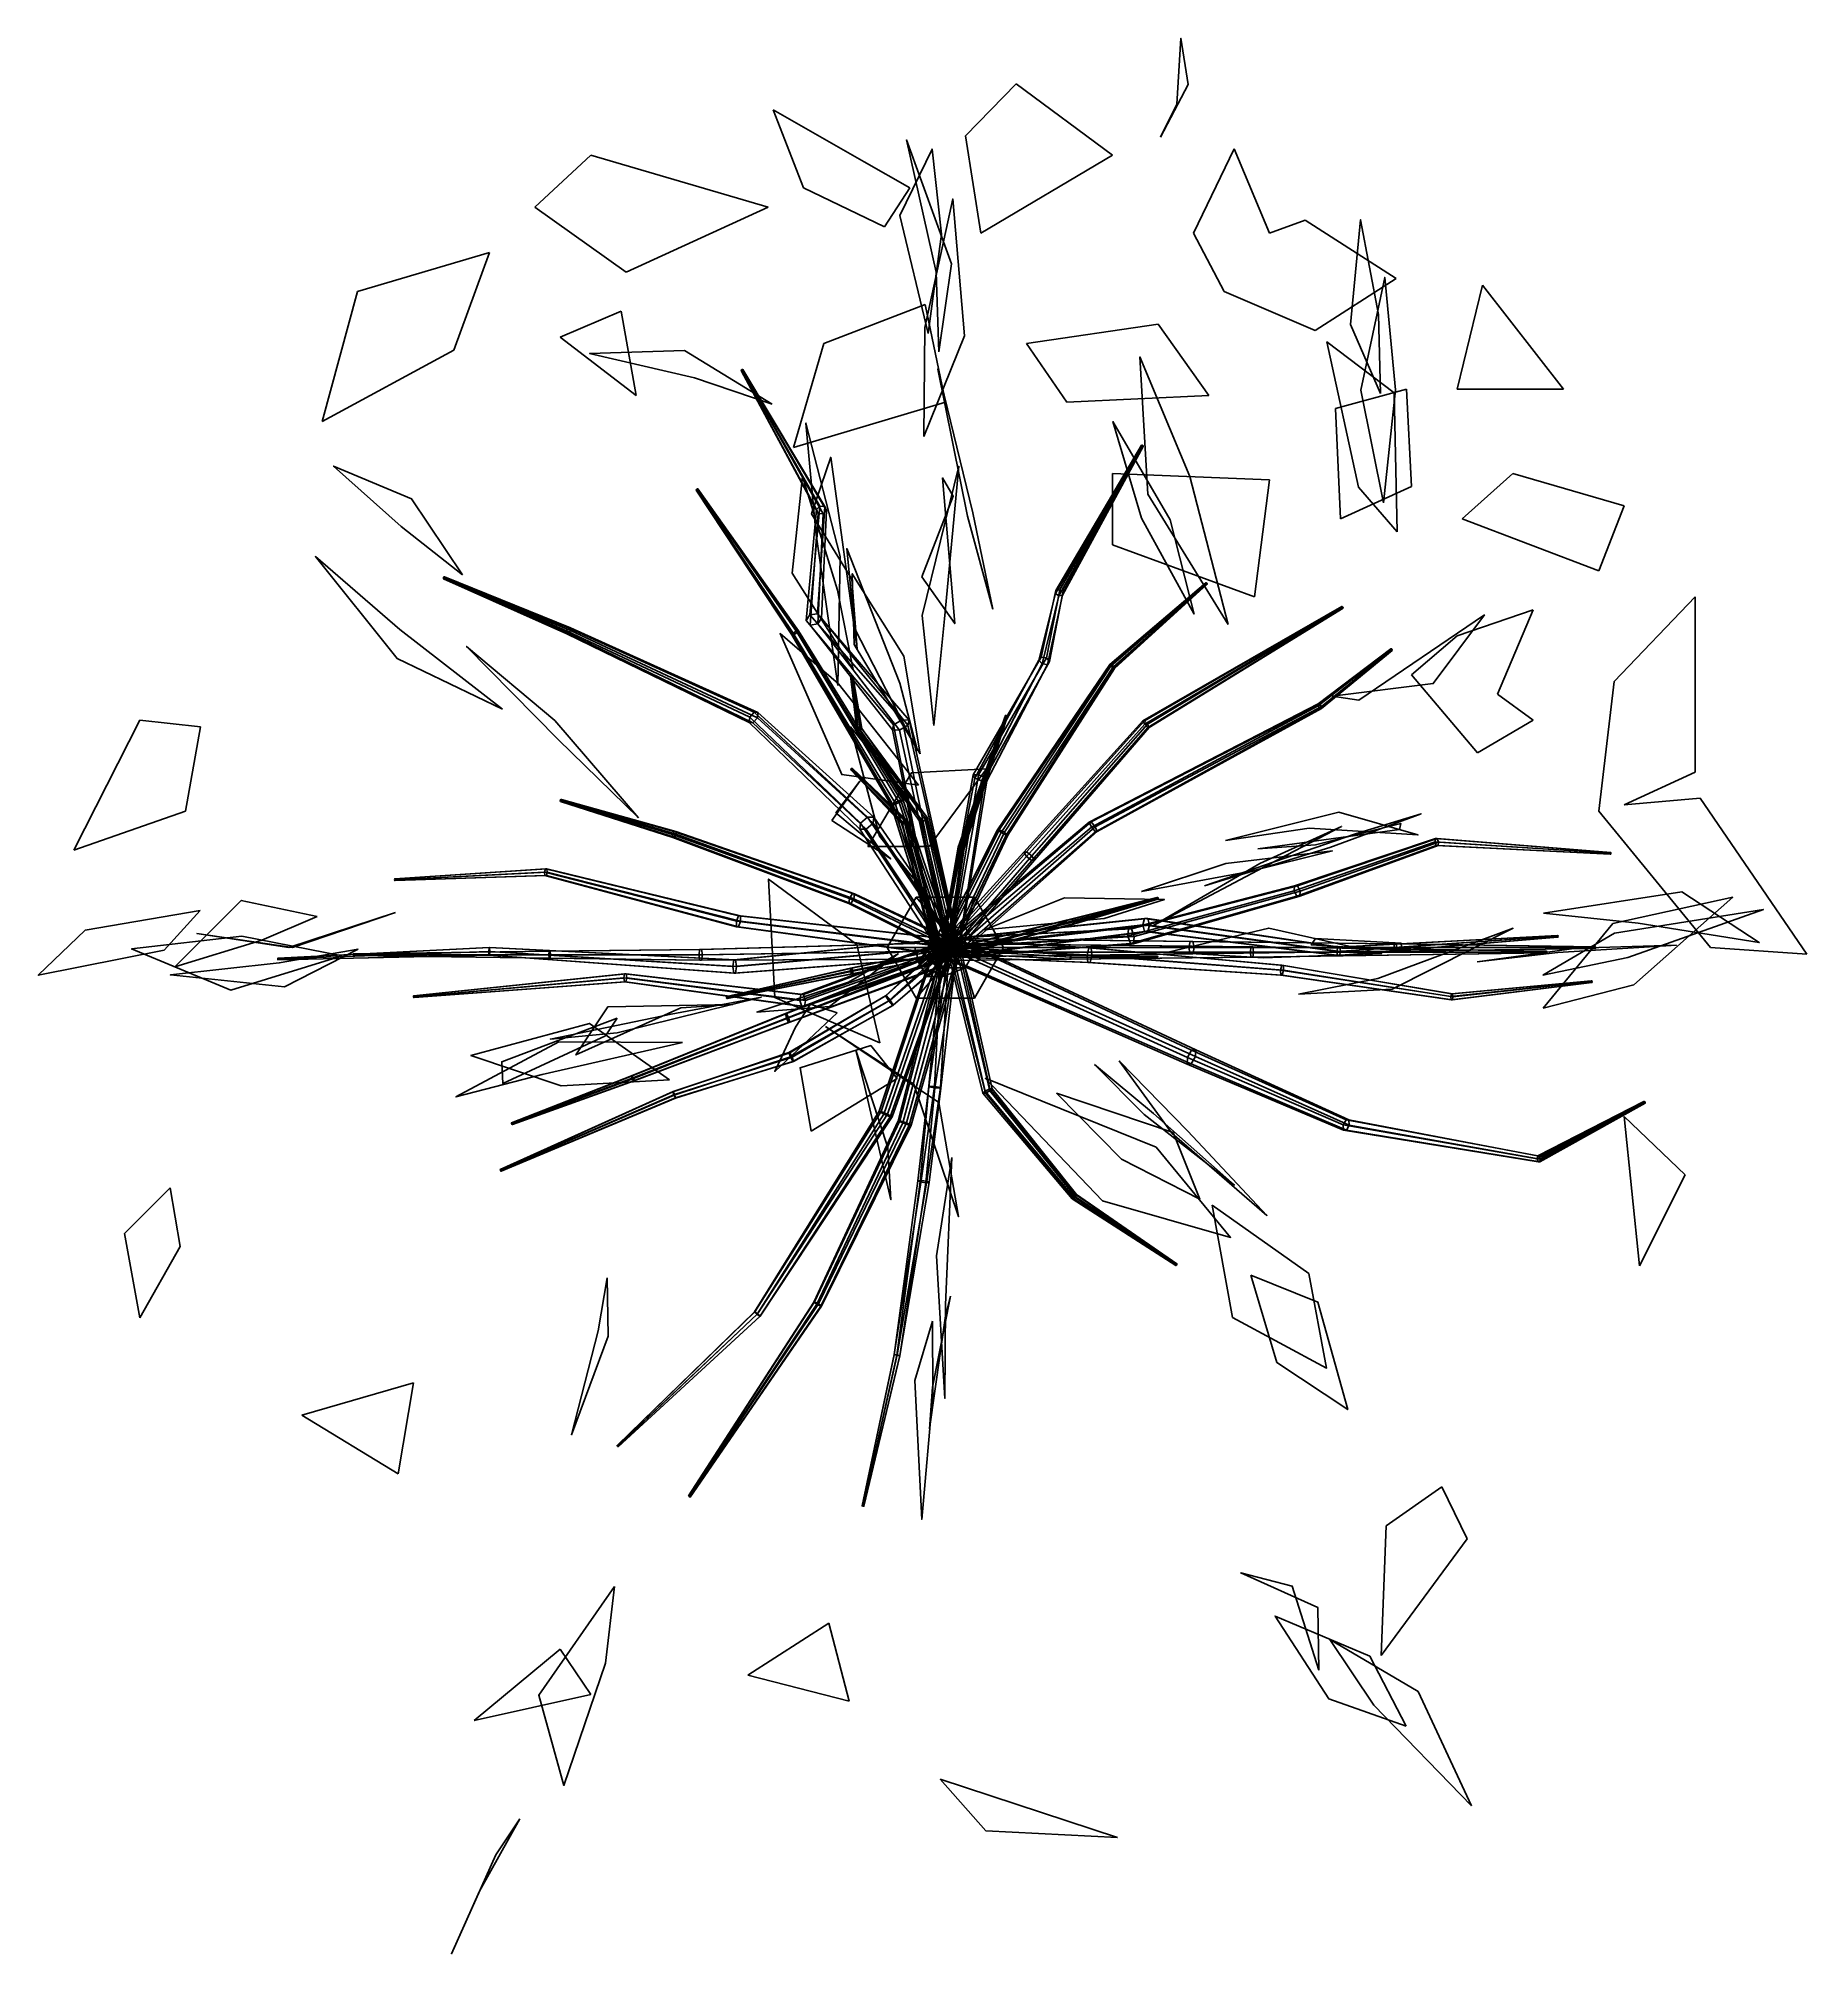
# Model space of a CAD drawing. Extents: x -4.17 to 3.96, y -4.63 to 4.19.
import ezdxf

# ---------------------------------------------------------------- set-up
doc = ezdxf.new("R2010")
doc.units = 0
doc.header["$MEASUREMENT"] = 0
for name, color, linetype in [('2D_PLAN', 7, 'CONTINUOUS'), ('BARK_DEC3', 35, 'CONTINUOUS'), ('LEAVES_DEC3', 64, 'CONTINUOUS')]:
    doc.layers.add(name, color=color, linetype=linetype)

msp = doc.modelspace()

# ---------------------------------------------------------------- linework, layer by layer
at = {"layer": '2D_PLAN'}
for p, q in [((0.3264, 3.9757), (0.0933, 3.7366)), ((0.7695, 3.6469), (0.3264, 3.9757)), ((-0.7928, 3.8562), (-0.6529, 3.4975)), ((-0.3731, 3.617), (-0.7928, 3.8562)), ((0.0933, 3.7366), (0.1632, 3.2882)), ((-1.6322, 3.6469), (-1.8887, 3.4078)), ((-0.8161, 3.4078), (-1.6322, 3.6469)), ((-0.1632, 3.4975), (-0.3731, 3.617)), ((0.1632, 3.2882), (0.7695, 3.6469)), ((1.3291, 3.6768), (1.1426, 3.2882)), ((1.4923, 3.2882), (1.3291, 3.6768)), ((-0.6529, 3.4975), (-0.2798, 3.3181)), ((-0.2798, 3.3181), (-0.1632, 3.4975)), ((-1.8887, 3.4078), (-1.469, 3.1089)), ((-1.469, 3.1089), (-0.8161, 3.4078)), ((1.1426, 3.2882), (1.2824, 3.0192)), ((1.6555, 3.348), (1.4923, 3.2882)), ((2.0752, 3.0789), (1.6555, 3.348)), ((-2.0986, 3.1986), (-2.7048, 3.0192)), ((-2.2618, 2.7502), (-2.0986, 3.1986)), ((-2.7048, 3.0192), (-2.868, 2.4213)), ((1.2824, 3.0192), (1.7021, 2.8399)), ((1.7021, 2.8399), (2.0752, 3.0789)), ((2.4716, 3.0491), (2.3551, 2.5708)), ((2.8447, 2.5708), (2.4716, 3.0491)), ((-1.4923, 2.9295), (-1.7721, 2.8099)), ((-1.4223, 2.5409), (-1.4923, 2.9295)), ((-0.0933, 2.9594), (-0.5596, 2.78)), ((0, 2.511), (-0.0933, 2.9594)), ((0.3731, 2.78), (0.9794, 2.8697)), ((0.9794, 2.8697), (1.2125, 2.5409)), ((-2.868, 2.4213), (-2.2618, 2.7502)), ((-1.7721, 2.8099), (-1.4223, 2.5409)), ((-0.5596, 2.78), (-0.6995, 2.3018)), ((0.5596, 2.511), (0.3731, 2.78)), ((2.1218, 2.5708), (1.7954, 2.4811)), ((2.1452, 2.1224), (2.1218, 2.5708)), ((2.3551, 2.5708), (2.8447, 2.5708)), ((-0.6995, 2.3018), (0, 2.511)), ((1.2125, 2.5409), (0.5596, 2.511)), ((1.7954, 2.4811), (1.8187, 1.9729)), ((0.7695, 2.1822), (0.7695, 1.8534)), ((1.4923, 2.1523), (0.7695, 2.1822)), ((1.4223, 1.6142), (1.4923, 2.1523)), ((1.8187, 1.9729), (2.1452, 2.1224)), ((2.6116, 2.1822), (2.3783, 1.9729)), ((3.1245, 2.0327), (2.6116, 2.1822)), ((3.0079, 1.7338), (3.1245, 2.0327)), ((2.3783, 1.9729), (3.0079, 1.7338)), ((0.7695, 1.8534), (1.4223, 1.6142)), ((3.4509, 1.6142), (3.0778, 1.2256)), ((3.4509, 0.8072), (3.4509, 1.6142)), ((2.7048, 1.5545), (2.3551, 1.4349)), ((2.5416, 1.1659), (2.7048, 1.5545)), ((2.3551, 1.4349), (2.1452, 1.2555)), ((2.1452, 1.2555), (2.4483, 0.8968)), ((2.7048, 1.0462), (2.5416, 1.1659)), ((3.0778, 1.2256), (3.0079, 0.6278)), ((-3.7074, 1.0462), (-4.0105, 0.4484)), ((-3.4276, 1.0164), (-3.7074, 1.0462)), ((-3.4976, 0.6278), (-3.4276, 1.0164)), ((2.4483, 0.8968), (2.7048, 1.0462)), ((3.1245, 0.6576), (3.4509, 0.8072)), ((-4.0105, 0.4484), (-3.4976, 0.6278)), ((3.0079, 0.6278), (3.5209, 0)), ((3.4743, 0.6875), (3.1245, 0.6576)), ((3.9639, -0.0299), (3.4743, 0.6875)), ((0, 0), (-0.1399, 0)), ((-0.1399, 0), (-0.1166, -0.0896)), ((-0.1166, -0.0896), (0, 0)), ((3.5209, 0), (3.9639, -0.0299)), ((3.1245, -0.7772), (3.1945, -1.4647)), ((3.4043, -1.0462), (3.1245, -0.7772)), ((3.1945, -1.4647), (3.4043, -1.0462)), ((-3.5675, -1.106), (-3.7773, -1.3152)), ((-3.5209, -1.375), (-3.5675, -1.106)), ((-3.7773, -1.3152), (-3.7074, -1.7039)), ((-3.7074, -1.7039), (-3.5209, -1.375)), ((-2.9613, -2.1522), (-2.4483, -2.0028)), ((-2.4483, -2.0028), (-2.5183, -2.4213)), ((-2.5183, -2.4213), (-2.9613, -2.1522)), ((2.0286, -2.6604), (2.2851, -2.4811)), ((2.2851, -2.4811), (2.4017, -2.7202)), ((2.0053, -3.2583), (2.0286, -2.6604)), ((2.4017, -2.7202), (2.0053, -3.2583)), ((-0.9094, -3.348), (-0.5363, -3.1088)), ((-0.5363, -3.1088), (-0.443, -3.4675)), ((-2.1685, -3.5572), (-1.7721, -3.2284)), ((-1.7721, -3.2284), (-1.6322, -3.4376)), ((-0.443, -3.4675), (-0.9094, -3.348)), ((-1.6322, -3.4376), (-2.1685, -3.5572)), ((0.7928, -4.0953), (-0.0233, -3.8263)), ((-0.0233, -3.8263), (0.1866, -4.0654)), ((0.1866, -4.0654), (0.7928, -4.0953))]:
    msp.add_line(p, q, dxfattribs=at)
at = {"layer": 'BARK_DEC3'}
for points in [[(-0.9394, 2.6569, 4.7825), (-0.9363, 2.6605, 4.7812), (-0.5773, 2.0322, 3.8509), (-0.5928, 2.0166, 3.8586)], [(-0.938, 2.6533, 4.7856), (-0.9394, 2.6569, 4.7825), (-0.5928, 2.0166, 3.8586), (-0.5855, 1.9988, 3.8717)], [(-0.9333, 2.6533, 4.7874), (-0.938, 2.6533, 4.7856), (-0.5855, 1.9988, 3.8717), (-0.5627, 1.9965, 3.877)], [(-0.9363, 2.6605, 4.7812), (-0.9316, 2.6605, 4.783), (-0.5544, 2.03, 3.8562), (-0.5773, 2.0322, 3.8509)], [(-0.9302, 2.6569, 4.7862), (-0.9333, 2.6533, 4.7874), (-0.5627, 1.9965, 3.877), (-0.5471, 2.0121, 3.8693)], [(-0.9316, 2.6605, 4.783), (-0.9302, 2.6569, 4.7862), (-0.5471, 2.0121, 3.8693), (-0.5544, 2.03, 3.8562)], [(0.9027, 2.3096, 6.055), (0.9028, 2.3125, 6.051), (0.5091, 1.6432, 5.5441), (0.5074, 1.6294, 5.5579)], [(0.9066, 2.3066, 6.056), (0.9027, 2.3096, 6.055), (0.5074, 1.6294, 5.5579), (0.5228, 1.6185, 5.5622)], [(0.9028, 2.3125, 6.051), (0.9068, 2.3125, 6.048), (0.5261, 1.6461, 5.5346), (0.5091, 1.6432, 5.5441)], [(0.9106, 2.3066, 6.053), (0.9066, 2.3066, 6.056), (0.5228, 1.6185, 5.5622), (0.5398, 1.6215, 5.5527)], [(0.9068, 2.3125, 6.048), (0.9107, 2.3096, 6.049), (0.5414, 1.6352, 5.5389), (0.5261, 1.6461, 5.5346)], [(0.9107, 2.3096, 6.049), (0.9106, 2.3066, 6.053), (0.5398, 1.6215, 5.5527), (0.5414, 1.6352, 5.5389)], [(-1.1474, 2.1061, 8.4829), (-1.146, 2.1088, 8.479), (-0.701, 1.4481, 8.1723), (-0.707, 1.4393, 8.1871)], [(-1.1447, 2.1061, 8.4871), (-1.1474, 2.1061, 8.4829), (-0.707, 1.4393, 8.1871), (-0.6976, 1.4402, 8.2027)], [(-1.146, 2.1088, 8.479), (-1.1418, 2.1116, 8.4792), (-0.6855, 1.4577, 8.1731), (-0.701, 1.4481, 8.1723)], [(-1.1405, 2.1088, 8.4873), (-1.1447, 2.1061, 8.4871), (-0.6976, 1.4402, 8.2027), (-0.6822, 1.4498, 8.2035)], [(-1.1418, 2.1116, 8.4792), (-1.1391, 2.1116, 8.4834), (-0.6762, 1.4585, 8.1887), (-0.6855, 1.4577, 8.1731)], [(-1.1391, 2.1116, 8.4834), (-1.1405, 2.1088, 8.4873), (-0.6822, 1.4498, 8.2035), (-0.6762, 1.4585, 8.1887)], [(-0.5928, 2.0166, 3.8586), (-0.5773, 2.0322, 3.8509), (-0.6233, 1.5311, 3.0415), (-0.64, 1.505, 3.0576)], [(-0.5773, 2.0322, 3.8509), (-0.5544, 2.03, 3.8562), (-0.588, 1.5368, 3.0492), (-0.6233, 1.5311, 3.0415)], [(-0.5544, 2.03, 3.8562), (-0.5471, 2.0121, 3.8693), (-0.5697, 1.5164, 3.0727), (-0.588, 1.5368, 3.0492)], [(-0.5855, 1.9988, 3.8717), (-0.5928, 2.0166, 3.8586), (-0.64, 1.505, 3.0576), (-0.6214, 1.4848, 3.0812)], [(-0.5627, 1.9965, 3.877), (-0.5855, 1.9988, 3.8717), (-0.6214, 1.4848, 3.0812), (-0.5864, 1.4906, 3.0886)], [(-0.5471, 2.0121, 3.8693), (-0.5627, 1.9965, 3.877), (-0.5864, 1.4906, 3.0886), (-0.5697, 1.5164, 3.0727)], [(-2.3102, 1.7018, 5.8396), (-2.3076, 1.7059, 5.8408), (-1.7345, 1.4721, 5.3994), (-1.7432, 1.4583, 5.3955)], [(-2.3098, 1.6977, 5.8424), (-2.3102, 1.7018, 5.8396), (-1.7432, 1.4583, 5.3955), (-1.7426, 1.4449, 5.4056)], [(-2.3068, 1.6977, 5.8464), (-2.3098, 1.6977, 5.8424), (-1.7426, 1.4449, 5.4056), (-1.7334, 1.4453, 5.4195)], [(-2.3076, 1.7059, 5.8408), (-2.3046, 1.7059, 5.8448), (-1.7252, 1.4724, 5.4134), (-1.7345, 1.4721, 5.3994)], [(-2.3042, 1.7018, 5.8476), (-2.3068, 1.6977, 5.8464), (-1.7334, 1.4453, 5.4195), (-1.7247, 1.459, 5.4234)], [(-2.3046, 1.7059, 5.8448), (-2.3042, 1.7018, 5.8476), (-1.7247, 1.459, 5.4234), (-1.7252, 1.4724, 5.4134)], [(1.1985, 1.6796, 8.8661), (1.2009, 1.6796, 8.8617), (0.7627, 1.3026, 8.6108), (0.7562, 1.3032, 8.6241)], [(1.1996, 1.6761, 8.8695), (1.1985, 1.6796, 8.8661), (0.7562, 1.3032, 8.6241), (0.7612, 1.2947, 8.6353)], [(1.2031, 1.6727, 8.8686), (1.1996, 1.6761, 8.8695), (0.7612, 1.2947, 8.6353), (0.7727, 1.2856, 8.6332)], [(1.2009, 1.6796, 8.8617), (1.2044, 1.6761, 8.8608), (0.7742, 1.2935, 8.6088), (0.7627, 1.3026, 8.6108)], [(1.2044, 1.6761, 8.8608), (1.2055, 1.6727, 8.8643), (0.7791, 1.285, 8.6201), (0.7742, 1.2935, 8.6088)], [(0.5074, 1.6294, 5.5579), (0.5091, 1.6432, 5.5441), (0.4402, 1.3368, 5.0848), (0.4305, 1.3226, 5.105)], [(0.5228, 1.6185, 5.5622), (0.5074, 1.6294, 5.5579), (0.4305, 1.3226, 5.105), (0.4453, 1.3057, 5.117)], [(0.5091, 1.6432, 5.5441), (0.5261, 1.6461, 5.5346), (0.4649, 1.3339, 5.0767), (0.4402, 1.3368, 5.0848)], [(0.5398, 1.6215, 5.5527), (0.5228, 1.6185, 5.5622), (0.4453, 1.3057, 5.117), (0.4697, 1.3028, 5.109)], [(0.5261, 1.6461, 5.5346), (0.5414, 1.6352, 5.5389), (0.4796, 1.3168, 5.0889), (0.4649, 1.3339, 5.0767)], [(0.5414, 1.6352, 5.5389), (0.5398, 1.6215, 5.5527), (0.4697, 1.3028, 5.109), (0.4796, 1.3168, 5.0889)], [(1.2055, 1.6727, 8.8643), (1.2031, 1.6727, 8.8686), (0.7727, 1.2856, 8.6332), (0.7791, 1.285, 8.6201)], [(-0.64, 1.505, 3.0576), (-0.6233, 1.5311, 3.0415), (-0.1992, 1.0482, 2.6105), (-0.2379, 1.0257, 2.619)], [(-0.6214, 1.4848, 3.0812), (-0.64, 1.505, 3.0576), (-0.2379, 1.0257, 2.619), (-0.2434, 1.0022, 2.6569)], [(-0.6233, 1.5311, 3.0415), (-0.588, 1.5368, 3.0492), (-0.1665, 1.0469, 2.6402), (-0.1992, 1.0482, 2.6105)], [(-0.588, 1.5368, 3.0492), (-0.5697, 1.5164, 3.0727), (-0.1725, 1.0234, 2.6779), (-0.1665, 1.0469, 2.6402)], [(-0.5697, 1.5164, 3.0727), (-0.5864, 1.4906, 3.0886), (-0.2107, 1.0012, 2.6861), (-0.1725, 1.0234, 2.6779)], [(1.8246, 1.5705, 9.7178), (1.8261, 1.5705, 9.7131), (0.9161, 1.0435, 9.4244), (0.9094, 1.0433, 9.4451)], [(1.8259, 1.5667, 9.7209), (1.8246, 1.5705, 9.7178), (0.9094, 1.0433, 9.4451), (0.9174, 1.0282, 9.459)], [(1.8261, 1.5705, 9.7131), (1.8289, 1.5667, 9.7113), (0.9307, 1.0286, 9.4175), (0.9161, 1.0435, 9.4244)], [(1.8287, 1.563, 9.7191), (1.8259, 1.5667, 9.7209), (0.9174, 1.0282, 9.459), (0.932, 1.0133, 9.452)], [(1.8289, 1.5667, 9.7113), (1.8302, 1.563, 9.7143), (0.9386, 1.0135, 9.4313), (0.9307, 1.0286, 9.4175)], [(1.8302, 1.563, 9.7143), (1.8287, 1.563, 9.7191), (0.932, 1.0133, 9.452), (0.9386, 1.0135, 9.4313)], [(-1.7432, 1.4583, 5.3955), (-1.7345, 1.4721, 5.3994), (-0.8801, 1.0836, 4.9215), (-0.9002, 1.0605, 4.9149)], [(-1.7426, 1.4449, 5.4056), (-1.7432, 1.4583, 5.3955), (-0.9002, 1.0605, 4.9149), (-0.9028, 1.0363, 4.934)], [(-1.7334, 1.4453, 5.4195), (-1.7426, 1.4449, 5.4056), (-0.9028, 1.0363, 4.934), (-0.8853, 1.035, 4.9597)], [(-1.7345, 1.4721, 5.3994), (-1.7252, 1.4724, 5.4134), (-0.8625, 1.0824, 4.9472), (-0.8801, 1.0836, 4.9215)], [(-1.7247, 1.459, 5.4234), (-1.7334, 1.4453, 5.4195), (-0.8853, 1.035, 4.9597), (-0.8651, 1.0581, 4.9664)], [(-1.7252, 1.4724, 5.4134), (-1.7247, 1.459, 5.4234), (-0.8651, 1.0581, 4.9664), (-0.8625, 1.0824, 4.9472)], [(-0.707, 1.4393, 8.1871), (-0.701, 1.4481, 8.1723), (-0.2331, 0.6675, 7.9859), (-0.25, 0.656, 8.0083)], [(-0.6976, 1.4402, 8.2027), (-0.707, 1.4393, 8.1871), (-0.25, 0.656, 8.0083), (-0.2395, 0.6559, 8.0367)], [(-0.701, 1.4481, 8.1723), (-0.6855, 1.4577, 8.1731), (-0.2055, 0.6791, 7.9918), (-0.2331, 0.6675, 7.9859)], [(-0.6822, 1.4498, 8.2035), (-0.6976, 1.4402, 8.2027), (-0.2395, 0.6559, 8.0367), (-0.212, 0.6674, 8.0427)], [(-0.6855, 1.4577, 8.1731), (-0.6762, 1.4585, 8.1887), (-0.1949, 0.679, 8.0202), (-0.2055, 0.6791, 7.9918)], [(-0.6762, 1.4585, 8.1887), (-0.6822, 1.4498, 8.2035), (-0.212, 0.6674, 8.0427), (-0.1949, 0.679, 8.0202)], [(-0.5864, 1.4906, 3.0886), (-0.6214, 1.4848, 3.0812), (-0.2434, 1.0022, 2.6569), (-0.2107, 1.0012, 2.6861)], [(0.4402, 1.3368, 5.0848), (0.4649, 1.3339, 5.0767), (0.152, 0.7958, 4.7882), (0.1278, 0.7947, 4.8129)], [(0.4305, 1.3226, 5.105), (0.4402, 1.3368, 5.0848), (0.1278, 0.7947, 4.8129), (0.1355, 0.7804, 4.8436)], [(0.4453, 1.3057, 5.117), (0.4305, 1.3226, 5.105), (0.1355, 0.7804, 4.8436), (0.1671, 0.7672, 4.8498)], [(0.4649, 1.3339, 5.0767), (0.4796, 1.3168, 5.0889), (0.1838, 0.7825, 4.7945), (0.152, 0.7958, 4.7882)], [(2.05, 1.3756, 7.6326), (2.0534, 1.3756, 7.6289), (1.7226, 1.1204, 7.3101), (1.7155, 1.1219, 7.3214)], [(2.0498, 1.3719, 7.6359), (2.05, 1.3756, 7.6326), (1.7155, 1.1219, 7.3214), (1.7161, 1.1129, 7.3309)], [(2.0531, 1.3681, 7.6355), (2.0498, 1.3719, 7.6359), (1.7161, 1.1129, 7.3309), (1.7238, 1.1024, 7.3292)], [(2.0534, 1.3756, 7.6289), (2.0567, 1.3719, 7.6286), (1.7303, 1.1099, 7.3083), (1.7226, 1.1204, 7.3101)], [(2.0565, 1.3681, 7.6319), (2.0531, 1.3681, 7.6355), (1.7238, 1.1024, 7.3292), (1.7309, 1.1008, 7.3179)], [(2.0567, 1.3719, 7.6286), (2.0565, 1.3681, 7.6319), (1.7309, 1.1008, 7.3179), (1.7303, 1.1099, 7.3083)], [(-0.436, 1.2503, 7.1976), (-0.4333, 1.2539, 7.1955), (-0.4013, 1.0139, 6.8244), (-0.4078, 1.0055, 6.8298)], [(-0.4337, 1.2467, 7.2002), (-0.436, 1.2503, 7.1976), (-0.4078, 1.0055, 6.8298), (-0.4027, 0.9989, 6.8388)], [(-0.4287, 1.2467, 7.2007), (-0.4337, 1.2467, 7.2002), (-0.4027, 0.9989, 6.8388), (-0.3912, 1.0006, 6.8424)], [(-0.4333, 1.2539, 7.1955), (-0.4283, 1.2539, 7.196), (-0.3898, 1.0155, 6.8281), (-0.4013, 1.0139, 6.8244)], [(-0.426, 1.2503, 7.1986), (-0.4287, 1.2467, 7.2007), (-0.3912, 1.0006, 6.8424), (-0.3848, 1.0089, 6.8371)], [(-0.4283, 1.2539, 7.196), (-0.426, 1.2503, 7.1986), (-0.3848, 1.0089, 6.8371), (-0.3898, 1.0155, 6.8281)], [(0.4697, 1.3028, 5.109), (0.4453, 1.3057, 5.117), (0.1671, 0.7672, 4.8498), (0.1913, 0.7682, 4.8253)], [(0.4796, 1.3168, 5.0889), (0.4697, 1.3028, 5.109), (0.1913, 0.7682, 4.8253), (0.1838, 0.7825, 4.7945)], [(0.7562, 1.3032, 8.6241), (0.7627, 1.3026, 8.6108), (0.2481, 0.5426, 8.4646), (0.2404, 0.5419, 8.4909)], [(0.7612, 1.2947, 8.6353), (0.7562, 1.3032, 8.6241), (0.2404, 0.5419, 8.4909), (0.2562, 0.5293, 8.5094)], [(0.7627, 1.3026, 8.6108), (0.7742, 1.2935, 8.6088), (0.2716, 0.5307, 8.4569), (0.2481, 0.5426, 8.4646)], [(0.7727, 1.2856, 8.6332), (0.7612, 1.2947, 8.6353), (0.2562, 0.5293, 8.5094), (0.2796, 0.5174, 8.5017)], [(0.7742, 1.2935, 8.6088), (0.7791, 1.285, 8.6201), (0.2873, 0.5181, 8.4754), (0.2716, 0.5307, 8.4569)], [(0.7791, 1.285, 8.6201), (0.7727, 1.2856, 8.6332), (0.2796, 0.5174, 8.5017), (0.2873, 0.5181, 8.4754)], [(-0.9028, 1.0363, 4.934), (-0.9002, 1.0605, 4.9149), (-0.3902, 0.5733, 4.4242), (-0.393, 0.5457, 4.4553)], [(-0.9002, 1.0605, 4.9149), (-0.8801, 1.0836, 4.9215), (-0.3587, 0.6008, 4.4232), (-0.3902, 0.5733, 4.4242)], [(-0.8651, 1.0581, 4.9664), (-0.8853, 1.035, 4.9597), (-0.3644, 0.5454, 4.4855), (-0.3328, 0.5728, 4.4845)], [(-0.8801, 1.0836, 4.9215), (-0.8625, 1.0824, 4.9472), (-0.3299, 0.6005, 4.4534), (-0.3587, 0.6008, 4.4232)], [(-0.8625, 1.0824, 4.9472), (-0.8651, 1.0581, 4.9664), (-0.3328, 0.5728, 4.4845), (-0.3299, 0.6005, 4.4534)], [(0.2767, 1.0686, 10.6205), (0.2779, 1.0686, 10.6157), (0.0626, 0.4633, 10.5567), (0.0587, 0.4624, 10.5712)], [(0.2801, 1.0672, 10.6239), (0.2767, 1.0686, 10.6205), (0.0587, 0.4624, 10.5712), (0.0689, 0.4584, 10.5814)], [(0.2779, 1.0686, 10.6157), (0.2825, 1.0672, 10.6142), (0.0767, 0.4603, 10.5526), (0.0626, 0.4633, 10.5567)], [(0.2846, 1.0657, 10.6225), (0.2801, 1.0672, 10.6239), (0.0689, 0.4584, 10.5814), (0.083, 0.4555, 10.5772)], [(0.2825, 1.0672, 10.6142), (0.2858, 1.0657, 10.6176), (0.0869, 0.4564, 10.5628), (0.0767, 0.4603, 10.5526)], [(0.2858, 1.0657, 10.6176), (0.2846, 1.0657, 10.6225), (0.083, 0.4555, 10.5772), (0.0869, 0.4564, 10.5628)], [(1.7155, 1.1219, 7.3214), (1.7226, 1.1204, 7.3101), (0.6714, 0.5784, 7.0411), (0.6623, 0.5775, 7.0703)], [(1.7161, 1.1129, 7.3309), (1.7155, 1.1219, 7.3214), (0.6623, 0.5775, 7.0703), (0.6718, 0.5548, 7.0883)], [(1.7226, 1.1204, 7.3101), (1.7303, 1.1099, 7.3083), (0.6899, 0.5566, 7.0301), (0.6714, 0.5784, 7.0411)], [(1.7238, 1.1024, 7.3292), (1.7161, 1.1129, 7.3309), (0.6718, 0.5548, 7.0883), (0.6903, 0.5331, 7.0772)], [(1.7303, 1.1099, 7.3083), (1.7309, 1.1008, 7.3179), (0.6993, 0.534, 7.0482), (0.6899, 0.5566, 7.0301)], [(1.7309, 1.1008, 7.3179), (1.7238, 1.1024, 7.3292), (0.6903, 0.5331, 7.0772), (0.6993, 0.534, 7.0482)], [(-0.8853, 1.035, 4.9597), (-0.9028, 1.0363, 4.934), (-0.393, 0.5457, 4.4553), (-0.3644, 0.5454, 4.4855)], [(-0.4078, 1.0055, 6.8298), (-0.4013, 1.0139, 6.8244), (-0.0965, 0.5998, 6.556), (-0.1142, 0.5909, 6.5586)], [(-0.4027, 0.9989, 6.8388), (-0.4078, 1.0055, 6.8298), (-0.1142, 0.5909, 6.5586), (-0.1185, 0.5816, 6.5755)], [(-0.3912, 1.0006, 6.8424), (-0.4027, 0.9989, 6.8388), (-0.1185, 0.5816, 6.5755), (-0.1053, 0.5811, 6.5898)], [(-0.4013, 1.0139, 6.8244), (-0.3898, 1.0155, 6.8281), (-0.0832, 0.5993, 6.5704), (-0.0965, 0.5998, 6.556)], [(-0.3848, 1.0089, 6.8371), (-0.3912, 1.0006, 6.8424), (-0.1053, 0.5811, 6.5898), (-0.0877, 0.5899, 6.5873)], [(-0.3898, 1.0155, 6.8281), (-0.3848, 1.0089, 6.8371), (-0.0877, 0.5899, 6.5873), (-0.0832, 0.5993, 6.5704)], [(-0.2434, 1.0022, 2.6569), (-0.2379, 1.0257, 2.619), (-0.0379, 0, 2.2699), (-0.0381, -0.019, 2.3258)], [(-0.2107, 1.0012, 2.6861), (-0.2434, 1.0022, 2.6569), (-0.0381, -0.019, 2.3258), (0.012, -0.019, 2.3572)], [(-0.2379, 1.0257, 2.619), (-0.1992, 1.0482, 2.6105), (0.0124, 0.019, 2.2453), (-0.0379, 0, 2.2699)], [(-0.1725, 1.0234, 2.6779), (-0.2107, 1.0012, 2.6861), (0.012, -0.019, 2.3572), (0.0623, 0, 2.3326)], [(-0.1992, 1.0482, 2.6105), (-0.1665, 1.0469, 2.6402), (0.0624, 0.019, 2.2766), (0.0124, 0.019, 2.2453)], [(-0.1665, 1.0469, 2.6402), (-0.1725, 1.0234, 2.6779), (0.0623, 0, 2.3326), (0.0624, 0.019, 2.2766)], [(0.9094, 1.0433, 9.4451), (0.9161, 1.0435, 9.4244), (0.373, 0.4407, 9.2259), (0.3608, 0.439, 9.2554)], [(0.9174, 1.0282, 9.459), (0.9094, 1.0433, 9.4451), (0.3608, 0.439, 9.2554), (0.3733, 0.4189, 9.2767)], [(0.9161, 1.0435, 9.4244), (0.9307, 1.0286, 9.4175), (0.3977, 0.4223, 9.2177), (0.373, 0.4407, 9.2259)], [(0.932, 1.0133, 9.452), (0.9174, 1.0282, 9.459), (0.3733, 0.4189, 9.2767), (0.398, 0.4005, 9.2686)], [(0.9307, 1.0286, 9.4175), (0.9386, 1.0135, 9.4313), (0.4102, 0.4022, 9.2391), (0.3977, 0.4223, 9.2177)], [(0.9386, 1.0135, 9.4313), (0.932, 1.0133, 9.452), (0.398, 0.4005, 9.2686), (0.4102, 0.4022, 9.2391)], [(-0.4354, 0.8206, 10.3909), (-0.4323, 0.8245, 10.3904), (-0.1889, 0.5858, 9.9472), (-0.1993, 0.5771, 9.952)], [(-0.4341, 0.8167, 10.3938), (-0.4354, 0.8206, 10.3909), (-0.1993, 0.5771, 9.952), (-0.1981, 0.5689, 9.9638)], [(-0.4297, 0.8167, 10.3962), (-0.4341, 0.8167, 10.3938), (-0.1981, 0.5689, 9.9638), (-0.1867, 0.5693, 9.971)], [(-0.4323, 0.8245, 10.3904), (-0.4279, 0.8245, 10.3929), (-0.1774, 0.5861, 9.9545), (-0.1889, 0.5858, 9.9472)], [(-0.4266, 0.8206, 10.3958), (-0.4297, 0.8167, 10.3962), (-0.1867, 0.5693, 9.971), (-0.1763, 0.5778, 9.9664)], [(-0.4279, 0.8245, 10.3929), (-0.4266, 0.8206, 10.3958), (-0.1763, 0.5778, 9.9664), (-0.1774, 0.5861, 9.9545)], [(0.1278, 0.7947, 4.8129), (0.152, 0.7958, 4.7882), (0.0231, 0.0119, 4.5668), (-0.015, 0.0119, 4.5915)], [(0.1355, 0.7804, 4.8436), (0.1278, 0.7947, 4.8129), (-0.015, 0.0119, 4.5915), (-0.0136, 0, 4.6352)], [(0.152, 0.7958, 4.7882), (0.1838, 0.7825, 4.7945), (0.0625, 0, 4.5859), (0.0231, 0.0119, 4.5668)], [(0.1671, 0.7672, 4.8498), (0.1355, 0.7804, 4.8436), (-0.0136, 0, 4.6352), (0.0258, -0.0119, 4.6543)], [(0.1913, 0.7682, 4.8253), (0.1671, 0.7672, 4.8498), (0.0258, -0.0119, 4.6543), (0.0638, -0.0119, 4.6296)], [(0.1838, 0.7825, 4.7945), (0.1913, 0.7682, 4.8253), (0.0638, -0.0119, 4.6296), (0.0625, 0, 4.5859)], [(-1.7721, 0.6772, 7.2292), (-1.7697, 0.6815, 7.2304), (-1.2489, 0.5342, 6.7368), (-1.2562, 0.5202, 6.7324)], [(-1.7711, 0.673, 7.2316), (-1.7721, 0.6772, 7.2292), (-1.2562, 0.5202, 6.7324), (-1.2547, 0.507, 6.7422)], [(-1.7677, 0.673, 7.2353), (-1.7711, 0.673, 7.2316), (-1.2547, 0.507, 6.7422), (-1.2461, 0.5078, 6.7564)], [(-1.7697, 0.6815, 7.2304), (-1.7663, 0.6815, 7.234), (-1.2403, 0.5349, 6.751), (-1.2489, 0.5342, 6.7368)], [(-1.7653, 0.6772, 7.2365), (-1.7677, 0.673, 7.2353), (-1.2461, 0.5078, 6.7564), (-1.2389, 0.5217, 6.7607)], [(-1.7663, 0.6815, 7.234), (-1.7653, 0.6772, 7.2365), (-1.2389, 0.5217, 6.7607), (-1.2403, 0.5349, 6.751)], [(-0.25, 0.656, 8.0083), (-0.2331, 0.6675, 7.9859), (-0.01, -0.0271, 7.8901), (-0.0329, -0.0384, 7.9199)], [(-0.2395, 0.6559, 8.0367), (-0.25, 0.656, 8.0083), (-0.0329, -0.0384, 7.9199), (-0.0187, -0.0384, 7.9566)], [(-0.212, 0.6674, 8.0427), (-0.2395, 0.6559, 8.0367), (-0.0187, -0.0384, 7.9566), (0.0183, -0.0271, 7.9633)], [(-0.2331, 0.6675, 7.9859), (-0.2055, 0.6791, 7.9918), (0.027, -0.0159, 7.8968), (-0.01, -0.0271, 7.8901)], [(-0.1949, 0.679, 8.0202), (-0.212, 0.6674, 8.0427), (0.0183, -0.0271, 7.9633), (0.0411, -0.0159, 7.9334)], [(-0.2055, 0.6791, 7.9918), (-0.1949, 0.679, 8.0202), (0.0411, -0.0159, 7.9334), (0.027, -0.0159, 7.8968)], [(-1.2562, 0.5202, 6.7324), (-1.2489, 0.5342, 6.7368), (-0.4274, 0.2489, 6.4701), (-0.4409, 0.2262, 6.4595)], [(-1.2489, 0.5342, 6.7368), (-1.2403, 0.5349, 6.751), (-0.4174, 0.2484, 6.4967), (-0.4274, 0.2489, 6.4701)], [(-1.2403, 0.5349, 6.751), (-1.2389, 0.5217, 6.7607), (-0.421, 0.2253, 6.5128), (-0.4174, 0.2484, 6.4967)], [(-0.393, 0.5457, 4.4553), (-0.3902, 0.5733, 4.4242), (-0.0148, 0, 4.0358), (-0.0196, -0.0306, 4.077)], [(-0.3644, 0.5454, 4.4855), (-0.393, 0.5457, 4.4553), (-0.0196, -0.0306, 4.077), (0.0168, -0.0306, 4.1135)], [(-0.3902, 0.5733, 4.4242), (-0.3587, 0.6008, 4.4232), (0.0264, 0.0306, 4.0312), (-0.0148, 0, 4.0358)], [(-0.3328, 0.5728, 4.4845), (-0.3644, 0.5454, 4.4855), (0.0168, -0.0306, 4.1135), (0.058, 0, 4.1088)], [(-0.3587, 0.6008, 4.4232), (-0.3299, 0.6005, 4.4534), (0.0628, 0.0306, 4.0677), (0.0264, 0.0306, 4.0312)], [(-0.3299, 0.6005, 4.4534), (-0.3328, 0.5728, 4.4845), (0.058, 0, 4.1088), (0.0628, 0.0306, 4.0677)], [(-0.1993, 0.5771, 9.952), (-0.1889, 0.5858, 9.9472), (-0.0219, -0.0411, 9.7804), (-0.0427, -0.0477, 9.7852)], [(-0.1981, 0.5689, 9.9638), (-0.1993, 0.5771, 9.952), (-0.0427, -0.0477, 9.7852), (-0.0479, -0.0543, 9.806)], [(-0.1867, 0.5693, 9.971), (-0.1981, 0.5689, 9.9638), (-0.0479, -0.0543, 9.806), (-0.0322, -0.0543, 9.8219)], [(-0.1889, 0.5858, 9.9472), (-0.1774, 0.5861, 9.9545), (-0.0062, -0.0411, 9.7964), (-0.0219, -0.0411, 9.7804)], [(-0.1763, 0.5778, 9.9664), (-0.1867, 0.5693, 9.971), (-0.0322, -0.0543, 9.8219), (-0.0113, -0.0477, 9.8171)], [(-0.1774, 0.5861, 9.9545), (-0.1763, 0.5778, 9.9664), (-0.0113, -0.0477, 9.8171), (-0.0062, -0.0411, 9.7964)], [(-0.1185, 0.5816, 6.5755), (-0.1142, 0.5909, 6.5586), (0.012, 0, 6.3825), (0.0091, -0.0084, 6.4089)], [(-0.1053, 0.5811, 6.5898), (-0.1185, 0.5816, 6.5755), (0.0091, -0.0084, 6.4089), (0.031, -0.0084, 6.4259)], [(-0.1142, 0.5909, 6.5586), (-0.0965, 0.5998, 6.556), (0.0368, 0.0084, 6.3733), (0.012, 0, 6.3825)], [(-0.0877, 0.5899, 6.5873), (-0.1053, 0.5811, 6.5898), (0.031, -0.0084, 6.4259), (0.0558, 0, 6.4166)], [(-0.0965, 0.5998, 6.556), (-0.0832, 0.5993, 6.5704), (0.0587, 0.0084, 6.3903), (0.0368, 0.0084, 6.3733)], [(-0.0832, 0.5993, 6.5704), (-0.0877, 0.5899, 6.5873), (0.0558, 0, 6.4166), (0.0587, 0.0084, 6.3903)], [(0.2404, 0.5419, 8.4909), (0.2481, 0.5426, 8.4646), (-0.0336, -0.0289, 8.3381), (-0.0473, -0.0289, 8.3703)], [(0.2562, 0.5293, 8.5094), (0.2404, 0.5419, 8.4909), (-0.0473, -0.0289, 8.3703), (-0.0294, -0.0431, 8.3969)], [(0.2481, 0.5426, 8.4646), (0.2716, 0.5307, 8.4569), (-0.0021, -0.0431, 8.3324), (-0.0336, -0.0289, 8.3381)], [(0.2796, 0.5174, 8.5017), (0.2562, 0.5293, 8.5094), (-0.0294, -0.0431, 8.3969), (0.002, -0.0572, 8.3912)], [(0.2716, 0.5307, 8.4569), (0.2873, 0.5181, 8.4754), (0.0157, -0.0572, 8.359), (-0.0021, -0.0431, 8.3324)], [(0.6623, 0.5775, 7.0703), (0.6714, 0.5784, 7.0411), (0.0238, 0.0279, 6.7538), (0.0075, 0.0279, 6.7916)], [(0.6718, 0.5548, 7.0883), (0.6623, 0.5775, 7.0703), (0.0075, 0.0279, 6.7916), (0.0197, 0, 6.8192)], [(0.6903, 0.5331, 7.0772), (0.6718, 0.5548, 7.0883), (0.0197, 0, 6.8192), (0.0481, -0.0279, 6.8091)], [(0.6714, 0.5784, 7.0411), (0.6899, 0.5566, 7.0301), (0.0522, 0, 6.7437), (0.0238, 0.0279, 6.7538)], [(0.6993, 0.534, 7.0482), (0.6903, 0.5331, 7.0772), (0.0481, -0.0279, 6.8091), (0.0644, -0.0279, 6.7713)], [(0.6899, 0.5566, 7.0301), (0.6993, 0.534, 7.0482), (0.0644, -0.0279, 6.7713), (0.0522, 0, 6.7437)], [(-1.2547, 0.507, 6.7422), (-1.2562, 0.5202, 6.7324), (-0.4409, 0.2262, 6.4595), (-0.4446, 0.2031, 6.4756)], [(-1.2461, 0.5078, 6.7564), (-1.2547, 0.507, 6.7422), (-0.4446, 0.2031, 6.4756), (-0.4346, 0.2026, 6.5022)], [(-1.2389, 0.5217, 6.7607), (-1.2461, 0.5078, 6.7564), (-0.4346, 0.2026, 6.5022), (-0.421, 0.2253, 6.5128)], [(0.0587, 0.4624, 10.5712), (0.0626, 0.4633, 10.5567), (-0.0103, -0.0226, 10.4597), (-0.0259, -0.0226, 10.4739)], [(0.0689, 0.4584, 10.5814), (0.0587, 0.4624, 10.5712), (-0.0259, -0.0226, 10.4739), (-0.0218, -0.0269, 10.494)], [(0.083, 0.4555, 10.5772), (0.0689, 0.4584, 10.5814), (-0.0218, -0.0269, 10.494), (-0.0021, -0.0311, 10.5001)], [(0.0626, 0.4633, 10.5567), (0.0767, 0.4603, 10.5526), (0.0094, -0.0269, 10.4658), (-0.0103, -0.0226, 10.4597)], [(0.0869, 0.4564, 10.5628), (0.083, 0.4555, 10.5772), (-0.0021, -0.0311, 10.5001), (0.0135, -0.0311, 10.486)], [(0.2873, 0.5181, 8.4754), (0.2796, 0.5174, 8.5017), (0.002, -0.0572, 8.3912), (0.0157, -0.0572, 8.359)], [(0.0767, 0.4603, 10.5526), (0.0869, 0.4564, 10.5628), (0.0135, -0.0311, 10.486), (0.0094, -0.0269, 10.4658)], [(2.2535, 0.4863, 5.2523), (2.2559, 0.5023, 5.2434), (1.6068, 0.2843, 4.8455), (1.6057, 0.2611, 4.8614)], [(2.2594, 0.4703, 5.2447), (2.2535, 0.4863, 5.2523), (1.6057, 0.2611, 4.8614), (1.6178, 0.2372, 4.8524)], [(2.2559, 0.5023, 5.2434), (2.2641, 0.5022, 5.2269), (1.62, 0.2838, 4.8205), (1.6068, 0.2843, 4.8455)], [(2.2675, 0.4703, 5.2283), (2.2594, 0.4703, 5.2447), (1.6178, 0.2372, 4.8524), (1.6311, 0.2366, 4.8273)], [(2.2641, 0.5022, 5.2269), (2.2699, 0.4861, 5.2194), (1.6322, 0.2599, 4.8114), (1.62, 0.2838, 4.8205)], [(2.2699, 0.4861, 5.2194), (2.2675, 0.4703, 5.2283), (1.6311, 0.2366, 4.8273), (1.6322, 0.2599, 4.8114)], [(3.059, 0.4341, 5.553), (3.0602, 0.4385, 5.5508), (2.2559, 0.5023, 5.2434), (2.2535, 0.4863, 5.2523)], [(3.0597, 0.4298, 5.5506), (3.059, 0.4341, 5.553), (2.2535, 0.4863, 5.2523), (2.2594, 0.4703, 5.2447)], [(3.0602, 0.4385, 5.5508), (3.062, 0.4385, 5.5462), (2.2641, 0.5022, 5.2269), (2.2559, 0.5023, 5.2434)], [(3.0615, 0.4298, 5.546), (3.0597, 0.4298, 5.5506), (2.2594, 0.4703, 5.2447), (2.2675, 0.4703, 5.2283)], [(3.062, 0.4385, 5.5462), (3.0627, 0.4341, 5.5437), (2.2699, 0.4861, 5.2194), (2.2641, 0.5022, 5.2269)], [(3.0627, 0.4341, 5.5437), (3.0615, 0.4298, 5.546), (2.2675, 0.4703, 5.2283), (2.2699, 0.4861, 5.2194)], [(-2.5352, 0.3126, 7.1589), (-2.5343, 0.3169, 7.1612), (-1.84, 0.3621, 6.825), (-1.8445, 0.3474, 6.8177)], [(-2.5343, 0.3169, 7.1612), (-2.5322, 0.3169, 7.1657), (-1.8337, 0.362, 6.8407), (-1.84, 0.3621, 6.825)], [(-2.5322, 0.3169, 7.1657), (-2.5309, 0.3126, 7.1679), (-1.8319, 0.3473, 6.8491), (-1.8337, 0.362, 6.8407)], [(-1.8445, 0.3474, 6.8177), (-1.84, 0.3621, 6.825), (-0.9527, 0.147, 6.5227), (-0.9618, 0.1216, 6.5101)], [(-1.84, 0.3621, 6.825), (-1.8337, 0.362, 6.8407), (-0.9431, 0.1469, 6.5508), (-0.9527, 0.147, 6.5227)], [(-1.8337, 0.362, 6.8407), (-1.8319, 0.3473, 6.8491), (-0.9425, 0.1215, 6.5664), (-0.9431, 0.1469, 6.5508)], [(0.3608, 0.439, 9.2554), (0.373, 0.4407, 9.2259), (-0.0543, -0.0404, 8.9554), (-0.0754, -0.0404, 8.99)], [(0.3733, 0.4189, 9.2767), (0.3608, 0.439, 9.2554), (-0.0754, -0.0404, 8.99), (-0.0651, -0.0656, 9.02)], [(0.398, 0.4005, 9.2686), (0.3733, 0.4189, 9.2767), (-0.0651, -0.0656, 9.02), (-0.0337, -0.0909, 9.0154)], [(0.373, 0.4407, 9.2259), (0.3977, 0.4223, 9.2177), (-0.0229, -0.0656, 8.9508), (-0.0543, -0.0404, 8.9554)], [(0.4102, 0.4022, 9.2391), (0.398, 0.4005, 9.2686), (-0.0337, -0.0909, 9.0154), (-0.0126, -0.0909, 8.9808)], [(0.3977, 0.4223, 9.2177), (0.4102, 0.4022, 9.2391), (-0.0126, -0.0909, 8.9808), (-0.0229, -0.0656, 8.9508)], [(-2.534, 0.3083, 7.161), (-2.5352, 0.3126, 7.1589), (-1.8445, 0.3474, 6.8177), (-1.8426, 0.3326, 6.8262)], [(-2.5318, 0.3083, 7.1655), (-2.534, 0.3083, 7.161), (-1.8426, 0.3326, 6.8262), (-1.8363, 0.3326, 6.8419)], [(-2.5309, 0.3126, 7.1679), (-2.5318, 0.3083, 7.1655), (-1.8363, 0.3326, 6.8419), (-1.8319, 0.3473, 6.8491)], [(-1.8426, 0.3326, 6.8262), (-1.8445, 0.3474, 6.8177), (-0.9618, 0.1216, 6.5101), (-0.9613, 0.0962, 6.5256)], [(-1.8363, 0.3326, 6.8419), (-1.8426, 0.3326, 6.8262), (-0.9613, 0.0962, 6.5256), (-0.9517, 0.0961, 6.5537)], [(-1.8319, 0.3473, 6.8491), (-1.8363, 0.3326, 6.8419), (-0.9517, 0.0961, 6.5537), (-0.9425, 0.1215, 6.5664)], [(1.6057, 0.2611, 4.8614), (1.6068, 0.2843, 4.8455), (0.8427, 0.0862, 4.5228), (0.8404, 0.0525, 4.5433)], [(1.6068, 0.2843, 4.8455), (1.62, 0.2838, 4.8205), (0.8568, 0.0858, 4.486), (0.8427, 0.0862, 4.5228)], [(1.62, 0.2838, 4.8205), (1.6322, 0.2599, 4.8114), (0.8687, 0.0517, 4.4696), (0.8568, 0.0858, 4.486)], [(-0.4446, 0.2031, 6.4756), (-0.4409, 0.2262, 6.4595), (0.0191, 0, 6.2462), (0.0151, -0.0274, 6.267)], [(-0.4346, 0.2026, 6.5022), (-0.4446, 0.2031, 6.4756), (0.0151, -0.0274, 6.267), (0.0293, -0.0274, 6.2986)], [(-0.4409, 0.2262, 6.4595), (-0.4274, 0.2489, 6.4701), (0.0373, 0.0274, 6.2571), (0.0191, 0, 6.2462)], [(-0.421, 0.2253, 6.5128), (-0.4346, 0.2026, 6.5022), (0.0293, -0.0274, 6.2986), (0.0474, 0, 6.3095)], [(-0.4274, 0.2489, 6.4701), (-0.4174, 0.2484, 6.4967), (0.0515, 0.0274, 6.2887), (0.0373, 0.0274, 6.2571)], [(-0.4174, 0.2484, 6.4967), (-0.421, 0.2253, 6.5128), (0.0474, 0, 6.3095), (0.0515, 0.0274, 6.2887)], [(-0.0694, -0.0001, 7.1786), (-0.0158, 0.093, 7.1813), (-0.134, 0.2321, 0.0007), (-0.268, 0, 0.0014)], [(-0.0158, 0.093, 7.1813), (0.0918, 0.0932, 7.1835), (0.134, 0.2321, -0.0007), (-0.134, 0.2321, 0.0007)], [(0.0918, 0.0932, 7.1835), (0.1456, 0.0001, 7.1829), (0.268, 0, -0.0014), (0.134, 0.2321, -0.0007)], [(0.9726, 0.2267, 10.9873), (0.9738, 0.231, 10.9849), (0.5881, 0.1341, 10.6054), (0.5857, 0.1229, 10.6125)], [(0.975, 0.2225, 10.9861), (0.9726, 0.2267, 10.9873), (0.5857, 0.1229, 10.6125), (0.5915, 0.1113, 10.6088)], [(0.9738, 0.231, 10.9849), (0.9774, 0.231, 10.9814), (0.5964, 0.1338, 10.5946), (0.5881, 0.1341, 10.6054)], [(0.9785, 0.2225, 10.9826), (0.975, 0.2225, 10.9861), (0.5915, 0.1113, 10.6088), (0.5998, 0.1109, 10.598)], [(0.9774, 0.231, 10.9814), (0.9797, 0.2267, 10.9802), (0.6023, 0.1222, 10.5909), (0.5964, 0.1338, 10.5946)], [(0.9797, 0.2267, 10.9802), (0.9785, 0.2225, 10.9826), (0.5998, 0.1109, 10.598), (0.6023, 0.1222, 10.5909)], [(1.6178, 0.2372, 4.8524), (1.6057, 0.2611, 4.8614), (0.8404, 0.0525, 4.5433), (0.8523, 0.0183, 4.527)], [(1.6311, 0.2366, 4.8273), (1.6178, 0.2372, 4.8524), (0.8523, 0.0183, 4.527), (0.8664, 0.0179, 4.4901)], [(1.6322, 0.2599, 4.8114), (1.6311, 0.2366, 4.8273), (0.8664, 0.0179, 4.4901), (0.8687, 0.0517, 4.4696)], [(-0.9618, 0.1216, 6.5101), (-0.9527, 0.147, 6.5227), (0.0297, 0.0374, 6.1687), (0.0183, 0, 6.1496)], [(-0.9613, 0.0962, 6.5256), (-0.9618, 0.1216, 6.5101), (0.0183, 0, 6.1496), (0.0215, -0.0374, 6.1716)], [(-0.9517, 0.0961, 6.5537), (-0.9613, 0.0962, 6.5256), (0.0215, -0.0374, 6.1716), (0.0359, -0.0374, 6.2126)], [(-0.9527, 0.147, 6.5227), (-0.9431, 0.1469, 6.5508), (0.0442, 0.0374, 6.2097), (0.0297, 0.0374, 6.1687)], [(-0.9425, 0.1215, 6.5664), (-0.9517, 0.0961, 6.5537), (0.0359, -0.0374, 6.2126), (0.0473, 0, 6.2317)], [(-0.9431, 0.1469, 6.5508), (-0.9425, 0.1215, 6.5664), (0.0473, 0, 6.2317), (0.0442, 0.0374, 6.2097)], [(-0.1227, -0.0695, 9.0904), (-0.0857, -0.0056, 9.0908), (-0.0158, 0.093, 7.1813), (-0.0694, -0.0001, 7.1786)], [(-0.0857, -0.0056, 9.0908), (-0.0119, -0.0056, 9.0914), (0.0918, 0.0932, 7.1835), (-0.0158, 0.093, 7.1813)], [(0.5857, 0.1229, 10.6125), (0.5881, 0.1341, 10.6054), (-0.0226, -0.0142, 10.2633), (-0.0245, -0.0337, 10.2755)], [(0.5915, 0.1113, 10.6088), (0.5857, 0.1229, 10.6125), (-0.0245, -0.0337, 10.2755), (-0.015, -0.0533, 10.2677)], [(0.5881, 0.1341, 10.6054), (0.5964, 0.1338, 10.5946), (-0.0111, -0.0142, 10.2432), (-0.0226, -0.0142, 10.2633)], [(0.5998, 0.1109, 10.598), (0.5915, 0.1113, 10.6088), (-0.015, -0.0533, 10.2677), (-0.0035, -0.0533, 10.2476)], [(-0.0119, -0.0056, 9.0914), (0.025, -0.0694, 9.0915), (0.1456, 0.0001, 7.1829), (0.0918, 0.0932, 7.1835)], [(0.5964, 0.1338, 10.5946), (0.6023, 0.1222, 10.5909), (-0.0016, -0.0337, 10.2353), (-0.0111, -0.0142, 10.2432)], [(0.6023, 0.1222, 10.5909), (0.5998, 0.1109, 10.598), (-0.0035, -0.0533, 10.2476), (-0.0016, -0.0337, 10.2353)], [(0.9084, 0.1045, 6.534), (0.9166, 0.1342, 6.5189), (0.0157, 0.0412, 5.9835), (0.0069, 0, 6.0061)], [(0.9159, 0.0746, 6.5185), (0.9084, 0.1045, 6.534), (0.0069, 0, 6.0061), (0.0228, -0.0412, 5.9878)], [(0.9166, 0.1342, 6.5189), (0.9322, 0.1338, 6.4884), (0.0404, 0.0412, 5.9426), (0.0157, 0.0412, 5.9835)], [(0.9322, 0.1338, 6.4884), (0.9397, 0.1039, 6.4731), (0.0563, 0, 5.9242), (0.0404, 0.0412, 5.9426)], [(0.9397, 0.1039, 6.4731), (0.9315, 0.0743, 6.4881), (0.0475, -0.0412, 5.9468), (0.0563, 0, 5.9242)], [(1.8013, -0.0174, 6.9057), (1.8062, 0.0017, 6.8958), (0.9166, 0.1342, 6.5189), (0.9084, 0.1045, 6.534)], [(1.8051, -0.0365, 6.8954), (1.8013, -0.0174, 6.9057), (0.9084, 0.1045, 6.534), (0.9159, 0.0746, 6.5185)], [(1.8062, 0.0017, 6.8958), (1.8149, 0.0017, 6.8757), (0.9322, 0.1338, 6.4884), (0.9166, 0.1342, 6.5189)], [(1.8187, -0.0174, 6.8653), (1.8138, -0.0365, 6.8752), (0.9315, 0.0743, 6.4881), (0.9397, 0.1039, 6.4731)], [(1.8149, 0.0017, 6.8757), (1.8187, -0.0174, 6.8653), (0.9397, 0.1039, 6.4731), (0.9322, 0.1338, 6.4884)], [(-3.0719, -0.0478, 4.3824), (-3.0717, -0.0478, 4.3874), (-2.0972, 0.0001, 4.3602), (-2.0999, 0, 4.3402)], [(-3.0717, -0.0478, 4.3874), (-3.0714, -0.0521, 4.3899), (-2.0961, -0.0173, 4.3702), (-2.0972, 0.0001, 4.3602)], [(-2.0999, 0, 4.3402), (-2.0972, 0.0001, 4.3602), (-0.9658, -0.0561, 4.107), (-0.974, -0.0561, 4.0726)], [(-2.0972, 0.0001, 4.3602), (-2.0961, -0.0173, 4.3702), (-0.9613, -0.0868, 4.1242), (-0.9658, -0.0561, 4.107)], [(-1.1343, -0.0325, 7.831), (-1.1303, -0.0081, 7.8445), (0.0136, 0.0233, 7.5759), (0.0093, -0.0152, 7.5541)], [(-1.1303, -0.0081, 7.8445), (-1.1219, -0.0081, 7.8715), (0.0235, 0.0233, 7.6192), (0.0136, 0.0233, 7.5759)], [(-1.1219, -0.0081, 7.8715), (-1.1175, -0.0325, 7.885), (0.029, -0.0152, 7.6407), (0.0235, 0.0233, 7.6192)], [(-0.9778, -0.0868, 4.0552), (-0.974, -0.0561, 4.0726), (0.0112, 0.0416, 3.8238), (0.0089, 0, 3.7995)], [(-0.9733, -0.1176, 4.0724), (-0.9778, -0.0868, 4.0552), (0.0089, 0, 3.7995), (0.0181, -0.0416, 3.8221)], [(-0.974, -0.0561, 4.0726), (-0.9658, -0.0561, 4.107), (0.0227, 0.0416, 3.8707), (0.0112, 0.0416, 3.8238)], [(-0.9658, -0.0561, 4.107), (-0.9613, -0.0868, 4.1242), (0.0319, 0, 3.8933), (0.0227, 0.0416, 3.8707)], [(-0.9613, -0.0868, 4.1242), (-0.9651, -0.1176, 4.1069), (0.0296, -0.0416, 3.869), (0.0319, 0, 3.8933)], [(-0.6693, -0.2432, 5.6059), (-0.6657, -0.2151, 5.6217), (0.0102, 0.0342, 5.3427), (0.0128, 0, 5.3192)], [(-0.6605, -0.2714, 5.6193), (-0.6693, -0.2432, 5.6059), (0.0128, 0, 5.3192), (0.031, -0.0342, 5.3343)], [(-0.6657, -0.2151, 5.6217), (-0.6532, -0.215, 5.651), (0.0258, 0.0342, 5.3813), (0.0102, 0.0342, 5.3427)], [(-0.6532, -0.215, 5.651), (-0.6443, -0.243, 5.6646), (0.044, 0, 5.3964), (0.0258, 0.0342, 5.3813)], [(-0.6443, -0.243, 5.6646), (-0.648, -0.2713, 5.6488), (0.0466, -0.0342, 5.3728), (0.044, 0, 5.3964)], [(-0.2748, -0.2214, 3.084), (-0.2722, -0.2198, 3.1158), (0.0006, 0.0238, 3.053), (-0.0083, 0.0238, 3.0178)], [(-0.2599, -0.2446, 3.068), (-0.2748, -0.2214, 3.084), (-0.0083, 0.0238, 3.0178), (0.0071, 0, 2.9952)], [(-0.2722, -0.2198, 3.1158), (-0.2547, -0.2416, 3.1318), (0.025, 0, 3.0655), (0.0006, 0.0238, 3.053)], [(-0.0156, -0.0931, 7.178), (-0.0694, -0.0001, 7.1786), (-0.268, 0, 0.0014), (-0.134, -0.2321, 0.0007)], [(-0.2424, -0.2664, 3.0839), (-0.2599, -0.2446, 3.068), (0.0071, 0, 2.9952), (0.0315, -0.0238, 3.0077)], [(-0.2547, -0.2416, 3.1318), (-0.2397, -0.2649, 3.1159), (0.0404, -0.0238, 3.0429), (0.025, 0, 3.0655)], [(-0.1961, -0.8069, 7.4265), (-0.2179, -0.7966, 7.4494), (-0.0126, 0.002, 7.3909), (0.0171, -0.0081, 7.3607)], [(-0.2179, -0.7966, 7.4494), (-0.2096, -0.7966, 7.4814), (-0.0017, 0.002, 7.433), (-0.0126, 0.002, 7.3909)], [(-0.2096, -0.7966, 7.4814), (-0.1794, -0.8069, 7.4906), (0.0388, -0.0081, 7.445), (-0.0017, 0.002, 7.433)], [(0.0306, 0.0174, 11.9217), (0.0343, 0.0239, 11.9214), (-0.0857, -0.0056, 9.0908), (-0.1227, -0.0695, 9.0904)], [(0.0343, 0.0109, 11.9218), (0.0306, 0.0174, 11.9217), (-0.1227, -0.0695, 9.0904), (-0.0858, -0.1335, 9.0905)], [(0.0418, 0.0109, 11.9216), (0.0343, 0.0109, 11.9218), (-0.0858, -0.1335, 9.0905), (-0.0119, -0.1334, 9.091)], [(0.0343, 0.0239, 11.9214), (0.0418, 0.0239, 11.9212), (-0.0119, -0.0056, 9.0914), (-0.0857, -0.0056, 9.0908)], [(-0.0762, -0.638, 3.3454), (-0.0757, -0.6411, 3.3768), (0.0179, 0, 3.4006), (-0.0169, 0.0036, 3.3805)], [(-0.0494, -0.6393, 3.3289), (-0.0762, -0.638, 3.3454), (-0.0169, 0.0036, 3.3805), (-0.0169, 0.0036, 3.3402)], [(-0.0757, -0.6411, 3.3768), (-0.0483, -0.6457, 3.3919), (0.0526, -0.0036, 3.3804), (0.0179, 0, 3.4006)], [(-0.022, -0.6439, 3.3439), (-0.0494, -0.6393, 3.3289), (-0.0169, 0.0036, 3.3402), (0.0178, 0, 3.32)], [(-0.0214, -0.6471, 3.3754), (-0.022, -0.6439, 3.3439), (0.0178, 0, 3.32), (0.0525, -0.0036, 3.3401)], [(0.0418, 0.0239, 11.9212), (0.0456, 0.0174, 11.9212), (0.025, -0.0694, 9.0915), (-0.0119, -0.0056, 9.0914)], [(0.0456, 0.0174, 11.9212), (0.0418, 0.0109, 11.9216), (-0.0119, -0.1334, 9.091), (0.025, -0.0694, 9.0915)], [(0.025, -0.0694, 9.0915), (-0.0119, -0.1334, 9.091), (0.0919, -0.093, 7.1801), (0.1456, 0.0001, 7.1829)], [(1.1126, -0.5368, 3.961), (1.1136, -0.5056, 3.9864), (0.0021, 0, 3.6585), (-0.0082, -0.0455, 3.6253)], [(1.1136, -0.5056, 3.9864), (1.1335, -0.4725, 3.9762), (0.0293, 0.0455, 3.637), (0.0021, 0, 3.6585)], [(1.4027, -0.0203, 8.0752), (1.4066, 0.0034, 8.0621), (0.0078, 0.0193, 7.76), (0.0028, -0.0203, 7.7823)], [(0.6528, -0.0349, 2.8942), (0.6601, -0.0012, 2.8761), (0.0109, 0.0405, 2.7241), (0.0034, 0, 2.7464)], [(0.6561, -0.0684, 2.8748), (0.6528, -0.0349, 2.8942), (0.0034, 0, 2.7464), (0.0068, -0.0405, 2.7231)], [(0.8404, 0.0525, 4.5433), (0.8427, 0.0862, 4.5228), (0.0119, 0.0439, 4.2518), (0.0063, 0, 4.2767)], [(0.8523, 0.0183, 4.527), (0.8404, 0.0525, 4.5433), (0.0063, 0, 4.2767), (0.0168, -0.0439, 4.2535)], [(0.1732, -0.6699, 7.1993), (0.1835, -0.6603, 7.2182), (0.0279, 0, 7.1764), (0.0076, -0.0067, 7.153)], [(1.4066, 0.0034, 8.0621), (1.4144, 0.0034, 8.0359), (0.0177, 0.0193, 7.7153), (0.0078, 0.0193, 7.76)], [(0.5739, -0.0439, 11.1685), (0.5755, -0.034, 11.1631), (0.0108, 0.0075, 11.0658), (0.0081, -0.0092, 11.0751)], [(1.1515, -0.5015, 3.915), (1.1315, -0.5348, 3.9252), (0.0089, -0.0455, 3.5707), (0.0361, 0, 3.5492)], [(0.5755, -0.034, 11.1631), (0.5782, -0.034, 11.1519), (0.0142, 0.0075, 11.0469), (0.0108, 0.0075, 11.0658)], [(0.6601, -0.0012, 2.8761), (0.6708, -0.001, 2.8387), (0.0218, 0.0405, 2.6786), (0.0109, 0.0405, 2.7241)], [(0.8427, 0.0862, 4.5228), (0.8568, 0.0858, 4.486), (0.028, 0.0439, 4.2036), (0.0119, 0.0439, 4.2518)], [(1.12, 0, 5.4753), (1.1262, 0.0289, 5.4597), (0.0202, 0.042, 5.1376), (0.0132, 0, 5.1608)], [(1.1262, -0.0289, 5.4597), (1.12, 0, 5.4753), (0.0132, 0, 5.1608), (0.0202, -0.042, 5.1376)], [(0.5782, -0.034, 11.1519), (0.5793, -0.0439, 11.1462), (0.0149, -0.0092, 11.0372), (0.0142, 0.0075, 11.0469)], [(0.8664, 0.0179, 4.4901), (0.8523, 0.0183, 4.527), (0.0168, -0.0439, 4.2535), (0.0329, -0.0439, 4.2052)], [(0.2053, -0.6595, 7.178), (0.1842, -0.6695, 7.1791), (0.0176, -0.0067, 7.1229), (0.0478, 0, 7.1162)], [(1.4144, 0.0034, 8.0359), (1.4182, -0.0203, 8.0227), (0.0227, -0.0203, 7.693), (0.0177, 0.0193, 7.7153)], [(0.6742, -0.0346, 2.8193), (0.6668, -0.0683, 2.8374), (0.0177, -0.0405, 2.6776), (0.0252, 0, 2.6554)], [(1.1262, 0.0289, 5.4597), (1.1388, 0.029, 5.4286), (0.034, 0.042, 5.0911), (0.0202, 0.042, 5.1376)], [(0.6708, -0.001, 2.8387), (0.6742, -0.0346, 2.8193), (0.0252, 0, 2.6554), (0.0218, 0.0405, 2.6786)], [(0.9315, 0.0743, 6.4881), (0.9159, 0.0746, 6.5185), (0.0228, -0.0412, 5.9878), (0.0475, -0.0412, 5.9468)], [(0.1835, -0.6603, 7.2182), (0.2046, -0.6503, 7.217), (0.0582, 0.0067, 7.1697), (0.0279, 0, 7.1764)], [(0.8568, 0.0858, 4.486), (0.8687, 0.0517, 4.4696), (0.0385, 0, 4.1803), (0.028, 0.0439, 4.2036)], [(1.1335, -0.4725, 3.9762), (1.1525, -0.4704, 3.9406), (0.0464, 0.0455, 3.5824), (0.0293, 0.0455, 3.637)], [(0.8687, 0.0517, 4.4696), (0.8664, 0.0179, 4.4901), (0.0329, -0.0439, 4.2052), (0.0385, 0, 4.1803)], [(1.1388, 0.029, 5.4286), (1.1451, 0, 5.413), (0.041, 0, 5.0678), (0.034, 0.042, 5.0911)], [(1.1451, 0, 5.413), (1.1388, -0.029, 5.4286), (0.034, -0.042, 5.0911), (0.041, 0, 5.0678)], [(1.1525, -0.4704, 3.9406), (1.1515, -0.5015, 3.915), (0.0361, 0, 3.5492), (0.0464, 0.0455, 3.5824)], [(0.2155, -0.6499, 7.1969), (0.2053, -0.6595, 7.178), (0.0478, 0, 7.1162), (0.0681, 0.0067, 7.1396)], [(0.2046, -0.6503, 7.217), (0.2155, -0.6499, 7.1969), (0.0681, 0.0067, 7.1396), (0.0582, 0.0067, 7.1697)], [(0.1456, 0.0001, 7.1829), (0.0919, -0.093, 7.1801), (0.134, -0.2321, -0.0007), (0.268, 0, -0.0014)], [(1.8138, -0.0365, 6.8752), (1.8051, -0.0365, 6.8954), (0.9159, 0.0746, 6.5185), (0.9315, 0.0743, 6.4881)], [(2.064, 0, 5.949), (2.0673, 0.0169, 5.9397), (1.1262, 0.0289, 5.4597), (1.12, 0, 5.4753)], [(2.0673, -0.0169, 5.9397), (2.064, 0, 5.949), (1.12, 0, 5.4753), (1.1262, -0.0289, 5.4597)], [(2.0673, 0.0169, 5.9397), (2.0739, 0.0169, 5.9212), (1.1388, 0.029, 5.4286), (1.1262, 0.0289, 5.4597)], [(2.0739, 0.0169, 5.9212), (2.0772, 0, 5.9119), (1.1451, 0, 5.413), (1.1388, 0.029, 5.4286)], [(2.0772, 0, 5.9119), (2.0739, -0.0169, 5.9212), (1.1388, -0.029, 5.4286), (1.1451, 0, 5.413)], [(2.7638, -0.0203, 8.5573), (2.7647, -0.0159, 8.5549), (1.4066, 0.0034, 8.0621), (1.4027, -0.0203, 8.0752)], [(2.7647, -0.0159, 8.5549), (2.7664, -0.0159, 8.5503), (1.4144, 0.0034, 8.0359), (1.4066, 0.0034, 8.0621)], [(2.7664, -0.0159, 8.5503), (2.7673, -0.0203, 8.5479), (1.4182, -0.0203, 8.0227), (1.4144, 0.0034, 8.0359)], [(2.8157, 0.0521, 7.3242), (2.8164, 0.0564, 7.3218), (1.8062, 0.0017, 6.8958), (1.8013, -0.0174, 6.9057)], [(2.8169, 0.0478, 7.3221), (2.8157, 0.0521, 7.3242), (1.8013, -0.0174, 6.9057), (1.8051, -0.0365, 6.8954)], [(2.8189, 0.0478, 7.3175), (2.8169, 0.0478, 7.3221), (1.8051, -0.0365, 6.8954), (1.8138, -0.0365, 6.8752)], [(2.8164, 0.0564, 7.3218), (2.8184, 0.0564, 7.3173), (1.8149, 0.0017, 6.8757), (1.8062, 0.0017, 6.8958)], [(2.8196, 0.0521, 7.3151), (2.8189, 0.0478, 7.3175), (1.8138, -0.0365, 6.8752), (1.8187, -0.0174, 6.8653)], [(2.8184, 0.0564, 7.3173), (2.8196, 0.0521, 7.3151), (1.8187, -0.0174, 6.8653), (1.8149, 0.0017, 6.8757)], [(2.9903, 0, 6.1263), (2.9909, 0.0043, 6.1239), (2.0673, 0.0169, 5.9397), (2.064, 0, 5.949)], [(2.9909, -0.0043, 6.1239), (2.9903, 0, 6.1263), (2.064, 0, 5.949), (2.0673, -0.0169, 5.9397)], [(2.9909, 0.0043, 6.1239), (2.9919, 0.0043, 6.119), (2.0739, 0.0169, 5.9212), (2.0673, 0.0169, 5.9397)], [(2.9919, 0.0043, 6.119), (2.9924, 0, 6.1166), (2.0772, 0, 5.9119), (2.0739, 0.0169, 5.9212)], [(2.9924, 0, 6.1166), (2.9919, -0.0043, 6.119), (2.0739, -0.0169, 5.9212), (2.0772, 0, 5.9119)], [(-3.0718, -0.0521, 4.3799), (-3.0719, -0.0478, 4.3824), (-2.0999, 0, 4.3402), (-2.1014, -0.0174, 4.3303)], [(-3.0715, -0.0564, 4.3824), (-3.0718, -0.0521, 4.3799), (-2.1014, -0.0174, 4.3303), (-2.1003, -0.0347, 4.3402)], [(-3.0714, -0.0564, 4.3874), (-3.0715, -0.0564, 4.3824), (-2.1003, -0.0347, 4.3402), (-2.0976, -0.0347, 4.3602)], [(-3.0714, -0.0521, 4.3899), (-3.0714, -0.0564, 4.3874), (-2.0976, -0.0347, 4.3602), (-2.0961, -0.0173, 4.3702)], [(-2.7244, -0.0325, 8.1829), (-2.7243, -0.0282, 8.1854), (-1.8229, -0.0161, 8.1265), (-1.825, -0.0325, 8.1171)], [(-2.7243, -0.0368, 8.1854), (-2.7244, -0.0325, 8.1829), (-1.825, -0.0325, 8.1171), (-1.8229, -0.0489, 8.1265)], [(-2.7243, -0.0282, 8.1854), (-2.724, -0.0282, 8.1904), (-1.8187, -0.0161, 8.1452), (-1.8229, -0.0161, 8.1265)], [(-2.724, -0.0368, 8.1904), (-2.7243, -0.0368, 8.1854), (-1.8229, -0.0489, 8.1265), (-1.8187, -0.049, 8.1452)], [(-2.724, -0.0282, 8.1904), (-2.7239, -0.0325, 8.1929), (-1.8166, -0.0325, 8.1546), (-1.8187, -0.0161, 8.1452)], [(-2.7239, -0.0325, 8.1929), (-2.724, -0.0368, 8.1904), (-1.8187, -0.049, 8.1452), (-1.8166, -0.0325, 8.1546)], [(-2.1014, -0.0174, 4.3303), (-2.0999, 0, 4.3402), (-0.974, -0.0561, 4.0726), (-0.9778, -0.0868, 4.0552)], [(-2.1003, -0.0347, 4.3402), (-2.1014, -0.0174, 4.3303), (-0.9778, -0.0868, 4.0552), (-0.9733, -0.1176, 4.0724)], [(-2.0976, -0.0347, 4.3602), (-2.1003, -0.0347, 4.3402), (-0.9733, -0.1176, 4.0724), (-0.9651, -0.1176, 4.1069)], [(-2.0961, -0.0173, 4.3702), (-2.0976, -0.0347, 4.3602), (-0.9651, -0.1176, 4.1069), (-0.9613, -0.0868, 4.1242)], [(-1.825, -0.0325, 8.1171), (-1.8229, -0.0161, 8.1265), (-1.1303, -0.0081, 7.8445), (-1.1343, -0.0325, 7.831)], [(-1.8229, -0.0489, 8.1265), (-1.825, -0.0325, 8.1171), (-1.1343, -0.0325, 7.831), (-1.1299, -0.0569, 7.8444)], [(-1.8229, -0.0161, 8.1265), (-1.8187, -0.0161, 8.1452), (-1.1219, -0.0081, 7.8715), (-1.1303, -0.0081, 7.8445)], [(-1.8187, -0.049, 8.1452), (-1.8229, -0.0489, 8.1265), (-1.1299, -0.0569, 7.8444), (-1.1215, -0.0569, 7.8714)], [(-1.8187, -0.0161, 8.1452), (-1.8166, -0.0325, 8.1546), (-1.1175, -0.0325, 7.885), (-1.1219, -0.0081, 7.8715)], [(-1.8166, -0.0325, 8.1546), (-1.8187, -0.049, 8.1452), (-1.1215, -0.0569, 7.8714), (-1.1175, -0.0325, 7.885)], [(-1.1299, -0.0569, 7.8444), (-1.1343, -0.0325, 7.831), (0.0093, -0.0152, 7.5541), (0.0147, -0.0536, 7.5757)], [(-1.1215, -0.0569, 7.8714), (-1.1299, -0.0569, 7.8444), (0.0147, -0.0536, 7.5757), (0.0246, -0.0536, 7.619)], [(-1.1175, -0.0325, 7.885), (-1.1215, -0.0569, 7.8714), (0.0246, -0.0536, 7.619), (0.029, -0.0152, 7.6407)], [(-0.9651, -0.1176, 4.1069), (-0.9733, -0.1176, 4.0724), (0.0181, -0.0416, 3.8221), (0.0296, -0.0416, 3.869)], [(-0.7364, -0.3037, 9.4966), (-0.7313, -0.303, 9.521), (-0.0472, -0.0349, 9.3213), (-0.0571, -0.0349, 9.2882)], [(-0.7315, -0.3241, 9.4834), (-0.7364, -0.3037, 9.4966), (-0.0571, -0.0349, 9.2882), (-0.0523, -0.063, 9.2687)], [(-0.7214, -0.3439, 9.4944), (-0.7315, -0.3241, 9.4834), (-0.0523, -0.063, 9.2687), (-0.0375, -0.0911, 9.2823)], [(-0.7313, -0.303, 9.521), (-0.7212, -0.3229, 9.532), (-0.0324, -0.063, 9.3349), (-0.0472, -0.0349, 9.3213)], [(-0.7212, -0.3229, 9.532), (-0.7162, -0.3433, 9.5188), (-0.0275, -0.0911, 9.3154), (-0.0324, -0.063, 9.3349)], [(-0.648, -0.2713, 5.6488), (-0.6605, -0.2714, 5.6193), (0.031, -0.0342, 5.3343), (0.0466, -0.0342, 5.3728)], [(-0.4368, -0.1074, 10.7609), (-0.4361, -0.0945, 10.7694), (-0.006, -0.0034, 10.6631), (-0.0051, -0.021, 10.6523)], [(-0.4317, -0.1207, 10.7669), (-0.4368, -0.1074, 10.7609), (-0.0051, -0.021, 10.6523), (0.0007, -0.0385, 10.6615)], [(-0.4361, -0.0945, 10.7694), (-0.4303, -0.0949, 10.7838), (-0.0012, -0.0034, 10.6832), (-0.006, -0.0034, 10.6631)], [(-0.4259, -0.121, 10.7813), (-0.4317, -0.1207, 10.7669), (0.0007, -0.0385, 10.6615), (0.0055, -0.0385, 10.6816)], [(-0.4303, -0.0949, 10.7838), (-0.4252, -0.1082, 10.7897), (0.0045, -0.021, 10.6924), (-0.0012, -0.0034, 10.6832)], [(-0.4252, -0.1082, 10.7897), (-0.4259, -0.121, 10.7813), (0.0055, -0.0385, 10.6816), (0.0045, -0.021, 10.6924)], [(-0.304, -0.753, 8.6994), (-0.2958, -0.7534, 8.7317), (-0.0605, -0.0421, 8.6965), (-0.0671, -0.0421, 8.6548)], [(-0.2829, -0.7657, 8.6765), (-0.304, -0.753, 8.6994), (-0.0671, -0.0421, 8.6548), (-0.0363, -0.0542, 8.6286)], [(-0.2958, -0.7534, 8.7317), (-0.2664, -0.7666, 8.7413), (-0.0231, -0.0542, 8.712), (-0.0605, -0.0421, 8.6965)], [(-0.2535, -0.7789, 8.6859), (-0.2829, -0.7657, 8.6765), (-0.0363, -0.0542, 8.6286), (0.0012, -0.0662, 8.644)], [(-0.2664, -0.7666, 8.7413), (-0.2452, -0.7794, 8.7184), (0.0077, -0.0662, 8.6858), (-0.0231, -0.0542, 8.712)], [(-0.2452, -0.7794, 8.7184), (-0.2535, -0.7789, 8.6859), (0.0012, -0.0662, 8.644), (0.0077, -0.0662, 8.6858)], [(-0.2397, -0.2649, 3.1159), (-0.2424, -0.2664, 3.0839), (0.0315, -0.0238, 3.0077), (0.0404, -0.0238, 3.0429)], [(-0.1659, -0.8172, 7.4358), (-0.1961, -0.8069, 7.4265), (0.0171, -0.0081, 7.3607), (0.0577, -0.0182, 7.3727)], [(-0.1794, -0.8069, 7.4906), (-0.1576, -0.8172, 7.4678), (0.0685, -0.0182, 7.4149), (0.0388, -0.0081, 7.445)], [(-0.1576, -0.8172, 7.4678), (-0.1659, -0.8172, 7.4358), (0.0577, -0.0182, 7.3727), (0.0685, -0.0182, 7.4149)], [(-0.0858, -0.1335, 9.0905), (-0.1227, -0.0695, 9.0904), (-0.0694, -0.0001, 7.1786), (-0.0156, -0.0931, 7.178)], [(-0.0483, -0.6457, 3.3919), (-0.0214, -0.6471, 3.3754), (0.0525, -0.0036, 3.3401), (0.0526, -0.0036, 3.3804)], [(1.1315, -0.5348, 3.9252), (1.1126, -0.5368, 3.961), (-0.0082, -0.0455, 3.6253), (0.0089, -0.0455, 3.5707)], [(1.4066, -0.0439, 8.0621), (1.4027, -0.0203, 8.0752), (0.0028, -0.0203, 7.7823), (0.0078, -0.0598, 7.76)], [(0.6668, -0.0683, 2.8374), (0.6561, -0.0684, 2.8748), (0.0068, -0.0405, 2.7231), (0.0177, -0.0405, 2.6776)], [(0.1842, -0.6695, 7.1791), (0.1732, -0.6699, 7.1993), (0.0076, -0.0067, 7.153), (0.0176, -0.0067, 7.1229)], [(1.4144, -0.0439, 8.0359), (1.4066, -0.0439, 8.0621), (0.0078, -0.0598, 7.76), (0.0177, -0.0598, 7.7153)], [(0.575, -0.0538, 11.1629), (0.5739, -0.0439, 11.1685), (0.0081, -0.0092, 11.0751), (0.0088, -0.0258, 11.0655)], [(0.5777, -0.0538, 11.1517), (0.575, -0.0538, 11.1629), (0.0088, -0.0258, 11.0655), (0.0122, -0.0258, 11.0465)], [(0.5793, -0.0439, 11.1462), (0.5777, -0.0538, 11.1517), (0.0122, -0.0258, 11.0465), (0.0149, -0.0092, 11.0372)], [(1.4182, -0.0203, 8.0227), (1.4144, -0.0439, 8.0359), (0.0177, -0.0598, 7.7153), (0.0227, -0.0203, 7.693)], [(1.1388, -0.029, 5.4286), (1.1262, -0.0289, 5.4597), (0.0202, -0.042, 5.1376), (0.034, -0.042, 5.0911)], [(0.9747, -0.0439, 11.2837), (0.9754, -0.0396, 11.2813), (0.5755, -0.034, 11.1631), (0.5739, -0.0439, 11.1685)], [(0.9754, -0.0482, 11.2813), (0.9747, -0.0439, 11.2837), (0.5739, -0.0439, 11.1685), (0.575, -0.0538, 11.1629)], [(0.9769, -0.0482, 11.2766), (0.9754, -0.0482, 11.2813), (0.575, -0.0538, 11.1629), (0.5777, -0.0538, 11.1517)], [(0.9754, -0.0396, 11.2813), (0.9769, -0.0396, 11.2766), (0.5782, -0.034, 11.1519), (0.5755, -0.034, 11.1631)], [(0.9776, -0.0439, 11.2742), (0.9769, -0.0482, 11.2766), (0.5777, -0.0538, 11.1517), (0.5793, -0.0439, 11.1462)], [(0.9769, -0.0396, 11.2766), (0.9776, -0.0439, 11.2742), (0.5793, -0.0439, 11.1462), (0.5782, -0.034, 11.1519)], [(1.5427, -0.1039, 3.1777), (1.5486, -0.0812, 3.1653), (0.6601, -0.0012, 2.8761), (0.6528, -0.0349, 2.8942)], [(1.5435, -0.1269, 3.1643), (1.5427, -0.1039, 3.1777), (0.6528, -0.0349, 2.8942), (0.6561, -0.0684, 2.8748)], [(1.5503, -0.1271, 3.1386), (1.5435, -0.1269, 3.1643), (0.6561, -0.0684, 2.8748), (0.6668, -0.0683, 2.8374)], [(1.5486, -0.0812, 3.1653), (1.5554, -0.0815, 3.1396), (0.6708, -0.001, 2.8387), (0.6601, -0.0012, 2.8761)], [(1.5562, -0.1044, 3.1263), (1.5503, -0.1271, 3.1386), (0.6668, -0.0683, 2.8374), (0.6742, -0.0346, 2.8193)], [(1.5554, -0.0815, 3.1396), (1.5562, -0.1044, 3.1263), (0.6742, -0.0346, 2.8193), (0.6708, -0.001, 2.8387)], [(2.0739, -0.0169, 5.9212), (2.0673, -0.0169, 5.9397), (1.1262, -0.0289, 5.4597), (1.1388, -0.029, 5.4286)], [(2.7647, -0.0246, 8.5549), (2.7638, -0.0203, 8.5573), (1.4027, -0.0203, 8.0752), (1.4066, -0.0439, 8.0621)], [(2.7664, -0.0246, 8.5503), (2.7647, -0.0246, 8.5549), (1.4066, -0.0439, 8.0621), (1.4144, -0.0439, 8.0359)], [(2.7673, -0.0203, 8.5479), (2.7664, -0.0246, 8.5503), (1.4144, -0.0439, 8.0359), (1.4182, -0.0203, 8.0227)], [(2.3265, -0.2256, 3.3235), (2.3292, -0.2119, 3.316), (1.5486, -0.0812, 3.1653), (1.5427, -0.1039, 3.1777)], [(2.3292, -0.2119, 3.316), (2.3339, -0.212, 3.3008), (1.5554, -0.0815, 3.1396), (1.5486, -0.0812, 3.1653)], [(2.3339, -0.212, 3.3008), (2.336, -0.2259, 3.293), (1.5562, -0.1044, 3.1263), (1.5554, -0.0815, 3.1396)], [(2.9919, -0.0043, 6.119), (2.9909, -0.0043, 6.1239), (2.0673, -0.0169, 5.9397), (2.0739, -0.0169, 5.9212)], [(-2.4475, -0.2257, 6.2555), (-2.4472, -0.2214, 6.2581), (-1.4765, -0.121, 5.9901), (-1.4802, -0.1391, 5.9804)], [(-2.4465, -0.2301, 6.2579), (-2.4475, -0.2257, 6.2555), (-1.4802, -0.1391, 5.9804), (-1.4771, -0.1569, 5.9902)], [(-2.4472, -0.2214, 6.2581), (-2.4459, -0.2214, 6.2629), (-1.4696, -0.1209, 6.0096), (-1.4765, -0.121, 5.9901)], [(-2.4452, -0.2301, 6.2627), (-2.4465, -0.2301, 6.2579), (-1.4771, -0.1569, 5.9902), (-1.4702, -0.1568, 6.0097)], [(-2.4459, -0.2214, 6.2629), (-2.4449, -0.2257, 6.2652), (-1.4664, -0.1388, 6.0194), (-1.4696, -0.1209, 6.0096)], [(-2.4449, -0.2257, 6.2652), (-2.4452, -0.2301, 6.2627), (-1.4702, -0.1568, 6.0097), (-1.4664, -0.1388, 6.0194)], [(-1.4802, -0.1391, 5.9804), (-1.4765, -0.121, 5.9901), (-0.6657, -0.2151, 5.6217), (-0.6693, -0.2432, 5.6059)], [(-1.4771, -0.1569, 5.9902), (-1.4802, -0.1391, 5.9804), (-0.6693, -0.2432, 5.6059), (-0.6605, -0.2714, 5.6193)], [(-1.4702, -0.1568, 6.0097), (-1.4771, -0.1569, 5.9902), (-0.6605, -0.2714, 5.6193), (-0.648, -0.2713, 5.6488)], [(-1.4765, -0.121, 5.9901), (-1.4696, -0.1209, 6.0096), (-0.6532, -0.215, 5.651), (-0.6657, -0.2151, 5.6217)], [(-1.4664, -0.1388, 6.0194), (-1.4702, -0.1568, 6.0097), (-0.648, -0.2713, 5.6488), (-0.6443, -0.243, 5.6646)], [(-1.4696, -0.1209, 6.0096), (-1.4664, -0.1388, 6.0194), (-0.6443, -0.243, 5.6646), (-0.6532, -0.215, 5.651)], [(-1.0068, -0.2293, 11.101), (-1.0062, -0.2251, 11.1035), (-0.4361, -0.0945, 10.7694), (-0.4368, -0.1074, 10.7609)], [(-1.0049, -0.2336, 11.1027), (-1.0068, -0.2293, 11.101), (-0.4368, -0.1074, 10.7609), (-0.4317, -0.1207, 10.7669)], [(-1.0062, -0.2251, 11.1035), (-1.0037, -0.2251, 11.1079), (-0.4303, -0.0949, 10.7838), (-0.4361, -0.0945, 10.7694)], [(-1.0024, -0.2336, 11.1071), (-1.0049, -0.2336, 11.1027), (-0.4317, -0.1207, 10.7669), (-0.4259, -0.121, 10.7813)], [(-1.0037, -0.2251, 11.1079), (-1.0018, -0.2293, 11.1096), (-0.4252, -0.1082, 10.7897), (-0.4303, -0.0949, 10.7838)], [(-1.0018, -0.2293, 11.1096), (-1.0024, -0.2336, 11.1071), (-0.4259, -0.121, 10.7813), (-0.4252, -0.1082, 10.7897)], [(-0.7162, -0.3433, 9.5188), (-0.7214, -0.3439, 9.4944), (-0.0375, -0.0911, 9.2823), (-0.0275, -0.0911, 9.3154)], [(0.0919, -0.093, 7.1801), (-0.0156, -0.0931, 7.178), (-0.134, -0.2321, 0.0007), (0.134, -0.2321, -0.0007)], [(-0.0119, -0.1334, 9.091), (-0.0858, -0.1335, 9.0905), (-0.0156, -0.0931, 7.178), (0.0919, -0.093, 7.1801)], [(2.3285, -0.2395, 3.3157), (2.3265, -0.2256, 3.3235), (1.5427, -0.1039, 3.1777), (1.5435, -0.1269, 3.1643)], [(2.3333, -0.2397, 3.3005), (2.3285, -0.2395, 3.3157), (1.5435, -0.1269, 3.1643), (1.5503, -0.1271, 3.1386)], [(2.336, -0.2259, 3.293), (2.3333, -0.2397, 3.3005), (1.5503, -0.1271, 3.1386), (1.5562, -0.1044, 3.1263)], [(2.972, -0.1563, 3.5907), (2.9726, -0.152, 3.5882), (2.3292, -0.2119, 3.316), (2.3265, -0.2256, 3.3235)], [(2.9734, -0.1606, 3.5886), (2.972, -0.1563, 3.5907), (2.3265, -0.2256, 3.3235), (2.3285, -0.2395, 3.3157)], [(2.9754, -0.1606, 3.584), (2.9734, -0.1606, 3.5886), (2.3285, -0.2395, 3.3157), (2.3333, -0.2397, 3.3005)], [(2.9726, -0.152, 3.5882), (2.9746, -0.152, 3.5836), (2.3339, -0.212, 3.3008), (2.3292, -0.2119, 3.316)], [(2.976, -0.1563, 3.5815), (2.9754, -0.1606, 3.584), (2.3333, -0.2397, 3.3005), (2.336, -0.2259, 3.293)], [(2.9746, -0.152, 3.5836), (2.976, -0.1563, 3.5815), (2.336, -0.2259, 3.293), (2.3339, -0.212, 3.3008)], [(-0.7197, -0.4829, 3.0898), (-0.7155, -0.4839, 3.1149), (-0.2722, -0.2198, 3.1158), (-0.2748, -0.2214, 3.084)], [(-0.7131, -0.5026, 3.0747), (-0.7197, -0.4829, 3.0898), (-0.2748, -0.2214, 3.084), (-0.2599, -0.2446, 3.068)], [(-0.7155, -0.4839, 3.1149), (-0.7048, -0.5045, 3.125), (-0.2547, -0.2416, 3.1318), (-0.2722, -0.2198, 3.1158)], [(-0.7024, -0.5234, 3.0847), (-0.7131, -0.5026, 3.0747), (-0.2599, -0.2446, 3.068), (-0.2424, -0.2664, 3.0839)], [(-0.7048, -0.5045, 3.125), (-0.6982, -0.5243, 3.11), (-0.2397, -0.2649, 3.1159), (-0.2547, -0.2416, 3.1318)], [(-1.4444, -0.5894, 9.606), (-1.4413, -0.5897, 9.6201), (-0.7313, -0.303, 9.521), (-0.7364, -0.3037, 9.4966)], [(-1.4417, -0.601, 9.5977), (-1.4444, -0.5894, 9.606), (-0.7364, -0.3037, 9.4966), (-0.7315, -0.3241, 9.4834)], [(-1.4359, -0.6129, 9.6036), (-1.4417, -0.601, 9.5977), (-0.7315, -0.3241, 9.4834), (-0.7214, -0.3439, 9.4944)], [(-1.4413, -0.5897, 9.6201), (-1.4355, -0.6016, 9.626), (-0.7212, -0.3229, 9.532), (-0.7313, -0.303, 9.521)], [(-1.4328, -0.6132, 9.6178), (-1.4359, -0.6129, 9.6036), (-0.7214, -0.3439, 9.4944), (-0.7162, -0.3433, 9.5188)], [(-1.4355, -0.6016, 9.626), (-1.4328, -0.6132, 9.6178), (-0.7162, -0.3433, 9.5188), (-0.7212, -0.3229, 9.532)], [(-0.6982, -0.5243, 3.11), (-0.7024, -0.5234, 3.0847), (-0.2424, -0.2664, 3.0839), (-0.2397, -0.2649, 3.1159)], [(-1.2537, -0.663, 3.246), (-1.2528, -0.6615, 3.2649), (-0.7155, -0.4839, 3.1149), (-0.7197, -0.4829, 3.0898)], [(-1.2485, -0.6787, 3.2374), (-1.2537, -0.663, 3.246), (-0.7197, -0.4829, 3.0898), (-0.7131, -0.5026, 3.0747)], [(-1.2528, -0.6615, 3.2649), (-1.2465, -0.6758, 3.2751), (-0.7048, -0.5045, 3.125), (-0.7155, -0.4839, 3.1149)], [(-1.2423, -0.6929, 3.2475), (-1.2485, -0.6787, 3.2374), (-0.7131, -0.5026, 3.0747), (-0.7024, -0.5234, 3.0847)], [(-1.2465, -0.6758, 3.2751), (-1.2413, -0.6915, 3.2663), (-0.6982, -0.5243, 3.11), (-0.7048, -0.5045, 3.125)], [(-1.2413, -0.6915, 3.2663), (-1.2423, -0.6929, 3.2475), (-0.7024, -0.5234, 3.0847), (-0.6982, -0.5243, 3.11)], [(1.8323, -0.8395, 4.4819), (1.8314, -0.8156, 4.4967), (1.1136, -0.5056, 3.9864), (1.1126, -0.5368, 3.961)], [(1.8314, -0.8156, 4.4967), (1.8438, -0.7923, 4.4864), (1.1335, -0.4725, 3.9762), (1.1136, -0.5056, 3.9864)], [(1.8582, -0.8167, 4.4469), (1.8457, -0.8401, 4.4571), (1.1315, -0.5348, 3.9252), (1.1515, -0.5015, 3.915)], [(1.8438, -0.7923, 4.4864), (1.8572, -0.7929, 4.4616), (1.1525, -0.4704, 3.9406), (1.1335, -0.4725, 3.9762)], [(1.8572, -0.7929, 4.4616), (1.8582, -0.8167, 4.4469), (1.1515, -0.5015, 3.915), (1.1525, -0.4704, 3.9406)], [(-1.9966, -0.8056, 9.7662), (-1.9953, -0.8056, 9.771), (-1.4413, -0.5897, 9.6201), (-1.4444, -0.5894, 9.606)], [(-1.9959, -0.8097, 9.7634), (-1.9966, -0.8056, 9.7662), (-1.4444, -0.5894, 9.606), (-1.4417, -0.601, 9.5977)], [(-1.9938, -0.8138, 9.7654), (-1.9959, -0.8097, 9.7634), (-1.4417, -0.601, 9.5977), (-1.4359, -0.6129, 9.6036)], [(-1.9953, -0.8056, 9.771), (-1.9932, -0.8097, 9.773), (-1.4355, -0.6016, 9.626), (-1.4413, -0.5897, 9.6201)], [(-1.9924, -0.8138, 9.7702), (-1.9938, -0.8138, 9.7654), (-1.4359, -0.6129, 9.6036), (-1.4328, -0.6132, 9.6178)], [(-1.9932, -0.8097, 9.773), (-1.9924, -0.8138, 9.7702), (-1.4328, -0.6132, 9.6178), (-1.4355, -0.6016, 9.626)], [(1.8457, -0.8401, 4.4571), (1.8323, -0.8395, 4.4819), (1.1126, -0.5368, 3.961), (1.1315, -0.5348, 3.9252)], [(-2.0487, -1.0206, 3.1542), (-2.0473, -1.0246, 3.1569), (-1.2465, -0.6758, 3.2751), (-1.2528, -0.6615, 3.2649)], [(-2.048, -1.0206, 3.1493), (-2.0487, -1.0206, 3.1542), (-1.2528, -0.6615, 3.2649), (-1.2537, -0.663, 3.246)], [(-2.046, -1.0246, 3.147), (-2.048, -1.0206, 3.1493), (-1.2537, -0.663, 3.246), (-1.2485, -0.6787, 3.2374)], [(-2.0473, -1.0246, 3.1569), (-2.0453, -1.0285, 3.1547), (-1.2413, -0.6915, 3.2663), (-1.2465, -0.6758, 3.2751)], [(-2.0446, -1.0285, 3.1497), (-2.046, -1.0246, 3.147), (-1.2485, -0.6787, 3.2374), (-1.2423, -0.6929, 3.2475)], [(-2.0453, -1.0285, 3.1547), (-2.0446, -1.0285, 3.1497), (-1.2423, -0.6929, 3.2475), (-1.2413, -0.6915, 3.2663)], [(-0.1272, -1.0727, 3.2712), (-0.1166, -1.0778, 3.2951), (-0.0757, -0.6411, 3.3768), (-0.0762, -0.638, 3.3454)], [(-0.1115, -1.0715, 3.2495), (-0.1272, -1.0727, 3.2712), (-0.0762, -0.638, 3.3454), (-0.0494, -0.6393, 3.3289)], [(-0.1166, -1.0778, 3.2951), (-0.0903, -1.0818, 3.2975), (-0.0483, -0.6457, 3.3919), (-0.0757, -0.6411, 3.3768)], [(-0.0852, -1.0755, 3.2519), (-0.1115, -1.0715, 3.2495), (-0.0494, -0.6393, 3.3289), (-0.022, -0.6439, 3.3439)], [(-0.0903, -1.0818, 3.2975), (-0.0746, -1.0806, 3.2759), (-0.0214, -0.6471, 3.3754), (-0.0483, -0.6457, 3.3919)], [(-0.0746, -1.0806, 3.2759), (-0.0852, -1.0755, 3.2519), (-0.022, -0.6439, 3.3439), (-0.0214, -0.6471, 3.3754)], [(0.5838, -1.1554, 7.4276), (0.5884, -1.1457, 7.4369), (0.1835, -0.6603, 7.2182), (0.1732, -0.6699, 7.1993)], [(0.5894, -1.1558, 7.4146), (0.5838, -1.1554, 7.4276), (0.1732, -0.6699, 7.1993), (0.1842, -0.6695, 7.1791)], [(0.5884, -1.1457, 7.4369), (0.5986, -1.1364, 7.4331), (0.2046, -0.6503, 7.217), (0.1835, -0.6603, 7.2182)], [(0.5995, -1.1465, 7.4109), (0.5894, -1.1558, 7.4146), (0.1842, -0.6695, 7.1791), (0.2053, -0.6595, 7.178)], [(0.5986, -1.1364, 7.4331), (0.6041, -1.1368, 7.4201), (0.2155, -0.6499, 7.1969), (0.2046, -0.6503, 7.217)], [(0.6041, -1.1368, 7.4201), (0.5995, -1.1465, 7.4109), (0.2053, -0.6595, 7.178), (0.2155, -0.6499, 7.1969)], [(-0.8667, -1.6873, 8.8466), (-0.8785, -1.6765, 8.8562), (-0.304, -0.753, 8.6994), (-0.2829, -0.7657, 8.6765)], [(-0.8785, -1.6765, 8.8562), (-0.8771, -1.6757, 8.8748), (-0.2958, -0.7534, 8.7317), (-0.304, -0.753, 8.6994)], [(-0.8771, -1.6757, 8.8748), (-0.8639, -1.6857, 8.8838), (-0.2664, -0.7666, 8.7413), (-0.2958, -0.7534, 8.7317)], [(-0.8535, -1.6973, 8.8555), (-0.8667, -1.6873, 8.8466), (-0.2829, -0.7657, 8.6765), (-0.2535, -0.7789, 8.6859)], [(-0.8639, -1.6857, 8.8838), (-0.8521, -1.6965, 8.8742), (-0.2452, -0.7794, 8.7184), (-0.2664, -0.7666, 8.7413)], [(-0.8521, -1.6965, 8.8742), (-0.8535, -1.6973, 8.8555), (-0.2535, -0.7789, 8.6859), (-0.2452, -0.7794, 8.7184)], [(2.724, -0.9718, 4.8322), (2.7259, -0.9589, 4.8247), (1.8438, -0.7923, 4.4864), (1.8314, -0.8156, 4.4967)], [(2.7259, -0.9589, 4.8247), (2.7327, -0.9596, 4.8115), (1.8572, -0.7929, 4.4616), (1.8438, -0.7923, 4.4864)], [(2.7327, -0.9596, 4.8115), (2.7376, -0.9731, 4.8058), (1.8582, -0.8167, 4.4469), (1.8572, -0.7929, 4.4616)], [(3.2145, -0.712, 5.1358), (3.2144, -0.708, 5.1328), (2.7259, -0.9589, 4.8247), (2.724, -0.9718, 4.8322)], [(3.2174, -0.7159, 5.1347), (3.2145, -0.712, 5.1358), (2.724, -0.9718, 4.8322), (2.7289, -0.9854, 4.8266)], [(3.2144, -0.708, 5.1328), (3.2171, -0.708, 5.1286), (2.7327, -0.9596, 4.8115), (2.7259, -0.9589, 4.8247)], [(3.2201, -0.7159, 5.1305), (3.2174, -0.7159, 5.1347), (2.7289, -0.9854, 4.8266), (2.7357, -0.9861, 4.8134)], [(3.2171, -0.708, 5.1286), (3.2199, -0.712, 5.1274), (2.7376, -0.9731, 4.8058), (2.7327, -0.9596, 4.8115)], [(3.2199, -0.712, 5.1274), (3.2201, -0.7159, 5.1305), (2.7357, -0.9861, 4.8134), (2.7376, -0.9731, 4.8058)], [(-0.605, -1.6313, 7.5545), (-0.6016, -1.6309, 7.5757), (-0.2096, -0.7966, 7.4814), (-0.2179, -0.7966, 7.4494)], [(-0.5908, -1.6409, 7.5416), (-0.605, -1.6313, 7.5545), (-0.2179, -0.7966, 7.4494), (-0.1961, -0.8069, 7.4265)], [(-0.6016, -1.6309, 7.5757), (-0.5839, -1.64, 7.584), (-0.1794, -0.8069, 7.4906), (-0.2096, -0.7966, 7.4814)], [(-0.5731, -1.65, 7.5498), (-0.5908, -1.6409, 7.5416), (-0.1961, -0.8069, 7.4265), (-0.1659, -0.8172, 7.4358)], [(-0.5839, -1.64, 7.584), (-0.5697, -1.6496, 7.571), (-0.1576, -0.8172, 7.4678), (-0.1794, -0.8069, 7.4906)], [(-0.5697, -1.6496, 7.571), (-0.5731, -1.65, 7.5498), (-0.1659, -0.8172, 7.4358), (-0.1576, -0.8172, 7.4678)], [(2.7289, -0.9854, 4.8266), (2.724, -0.9718, 4.8322), (1.8314, -0.8156, 4.4967), (1.8323, -0.8395, 4.4819)], [(2.7357, -0.9861, 4.8134), (2.7289, -0.9854, 4.8266), (1.8323, -0.8395, 4.4819), (1.8457, -0.8401, 4.4571)], [(2.7376, -0.9731, 4.8058), (2.7357, -0.9861, 4.8134), (1.8457, -0.8401, 4.4571), (1.8582, -0.8167, 4.4469)], [(-0.2361, -1.8725, 3.1787), (-0.2362, -1.8733, 3.1947), (-0.1272, -1.0727, 3.2712), (-0.1115, -1.0715, 3.2495)], [(-0.2362, -1.8733, 3.1947), (-0.2227, -1.8763, 3.2027), (-0.1166, -1.0778, 3.2951), (-0.1272, -1.0727, 3.2712)], [(-0.2223, -1.8746, 3.1707), (-0.2361, -1.8725, 3.1787), (-0.1115, -1.0715, 3.2495), (-0.0852, -1.0755, 3.2519)], [(-0.2227, -1.8763, 3.2027), (-0.209, -1.8784, 3.1947), (-0.0903, -1.0818, 3.2975), (-0.1166, -1.0778, 3.2951)], [(-0.2088, -1.8776, 3.1787), (-0.2223, -1.8746, 3.1707), (-0.0852, -1.0755, 3.2519), (-0.0746, -1.0806, 3.2759)], [(-0.209, -1.8784, 3.1947), (-0.2088, -1.8776, 3.1787), (-0.0746, -1.0806, 3.2759), (-0.0903, -1.0818, 3.2975)], [(1.06, -1.4624, 7.5991), (1.0613, -1.4587, 7.6022), (0.5884, -1.1457, 7.4369), (0.5838, -1.1554, 7.4276)], [(1.0613, -1.4587, 7.6022), (1.0643, -1.455, 7.6006), (0.5986, -1.1364, 7.4331), (0.5884, -1.1457, 7.4369)], [(1.0643, -1.455, 7.6006), (1.066, -1.455, 7.596), (0.6041, -1.1368, 7.4201), (0.5986, -1.1364, 7.4331)], [(1.066, -1.455, 7.596), (1.0648, -1.4587, 7.5928), (0.5995, -1.1465, 7.4109), (0.6041, -1.1368, 7.4201)], [(1.0617, -1.4624, 7.5944), (1.06, -1.4624, 7.5991), (0.5838, -1.1554, 7.4276), (0.5894, -1.1558, 7.4146)], [(1.0648, -1.4587, 7.5928), (1.0617, -1.4624, 7.5944), (0.5894, -1.1558, 7.4146), (0.5995, -1.1465, 7.4109)], [(-1.1819, -2.5236, 7.6476), (-1.1812, -2.5236, 7.6526), (-0.6016, -1.6309, 7.5757), (-0.605, -1.6313, 7.5545)], [(-1.1787, -2.5261, 7.6447), (-1.1819, -2.5236, 7.6476), (-0.605, -1.6313, 7.5545), (-0.5908, -1.6409, 7.5416)], [(-1.1812, -2.5236, 7.6526), (-1.1773, -2.5261, 7.6545), (-0.5839, -1.64, 7.584), (-0.6016, -1.6309, 7.5757)], [(-1.1748, -2.5285, 7.6466), (-1.1787, -2.5261, 7.6447), (-0.5908, -1.6409, 7.5416), (-0.5731, -1.65, 7.5498)], [(-1.1773, -2.5261, 7.6545), (-1.1741, -2.5285, 7.6516), (-0.5697, -1.6496, 7.571), (-0.5839, -1.64, 7.584)], [(-1.1741, -2.5285, 7.6516), (-1.1748, -2.5285, 7.6466), (-0.5731, -1.65, 7.5498), (-0.5697, -1.6496, 7.571)], [(-1.5111, -2.2911, 8.8801), (-1.511, -2.2911, 8.8851), (-0.8771, -1.6757, 8.8748), (-0.8785, -1.6765, 8.8562)], [(-1.5082, -2.2943, 8.8775), (-1.5111, -2.2911, 8.8801), (-0.8785, -1.6765, 8.8562), (-0.8667, -1.6873, 8.8466)], [(-1.511, -2.2911, 8.8851), (-1.508, -2.2943, 8.8875), (-0.8639, -1.6857, 8.8838), (-0.8771, -1.6757, 8.8748)], [(-1.5052, -2.2974, 8.88), (-1.5082, -2.2943, 8.8775), (-0.8667, -1.6873, 8.8466), (-0.8535, -1.6973, 8.8555)], [(-1.508, -2.2943, 8.8875), (-1.5051, -2.2974, 8.885), (-0.8521, -1.6965, 8.8742), (-0.8639, -1.6857, 8.8838)], [(-1.5051, -2.2974, 8.885), (-1.5052, -2.2974, 8.88), (-0.8535, -1.6973, 8.8555), (-0.8521, -1.6965, 8.8742)], [(-0.3831, -2.5691, 3.1842), (-0.3831, -2.5691, 3.1892), (-0.2362, -1.8733, 3.1947), (-0.2361, -1.8725, 3.1787)], [(-0.3789, -2.5701, 3.1817), (-0.3831, -2.5691, 3.1842), (-0.2361, -1.8725, 3.1787), (-0.2223, -1.8746, 3.1707)], [(-0.3831, -2.5691, 3.1892), (-0.3789, -2.5701, 3.1917), (-0.2227, -1.8763, 3.2027), (-0.2362, -1.8733, 3.1947)], [(-0.3747, -2.571, 3.1842), (-0.3789, -2.5701, 3.1817), (-0.2223, -1.8746, 3.1707), (-0.2088, -1.8776, 3.1787)], [(-0.3789, -2.5701, 3.1917), (-0.3747, -2.571, 3.1892), (-0.209, -1.8784, 3.1947), (-0.2227, -1.8763, 3.2027)], [(-0.3747, -2.571, 3.1892), (-0.3747, -2.571, 3.1842), (-0.2088, -1.8776, 3.1787), (-0.209, -1.8784, 3.1947)]]:
    msp.add_3dface(points, dxfattribs=at)
at = {"layer": 'LEAVES_DEC3'}
for points in [[(0.9895, 3.7298, 7.6013), (1.0656, 3.8816, 7.2683), (1.0844, 4.1851, 7.114), (1.1172, 3.9732, 7.5324)], [(0.9895, 3.7298, 7.6013), (1.1172, 3.9732, 7.5324), (1.0844, 4.1851, 7.114), (1.0656, 3.8816, 7.2683)], [(-0.0295, 2.7414, 7.9392), (-0.0416, 3.1093, 7.8584), (-0.1781, 3.7171, 7.836), (0.0282, 3.1477, 7.9281)], [(-0.0295, 2.7414, 7.9392), (0.0282, 3.1477, 7.9281), (-0.1781, 3.7171, 7.836), (-0.0416, 3.1093, 7.8584)], [(-0.0786, 2.8267, 6.3789), (-0.0173, 3.2838, 6.5556), (-0.0607, 3.6752, 6.7711), (-0.21, 3.3694, 6.7095)], [(-0.0987, 2.3525, 3.3957), (-0.0942, 2.8541, 3.5248), (0.0344, 3.4459, 3.2222), (0.0879, 2.8156, 3.1472)], [(2.0033, 2.5499, 4.9662), (1.9933, 2.9147, 4.822), (1.9112, 3.3504, 4.9349), (1.8641, 2.8686, 4.8709)], [(2.0033, 2.5499, 4.9662), (1.8641, 2.8686, 4.8709), (1.9112, 3.3504, 4.9349), (1.9933, 2.9147, 4.822)], [(2.0157, 2.047, 8.7821), (1.9126, 2.5656, 8.7578), (2.0219, 3.0844, 8.7607), (2.071, 2.567, 8.8712)], [(2.0157, 2.047, 8.7821), (2.071, 2.567, 8.8712), (2.0219, 3.0844, 8.7607), (1.9126, 2.5656, 8.7578)], [(-0.7976, 2.5011, 5.5551), (-1.2008, 2.7483, 5.7451), (-1.637, 2.7348, 5.9132), (-1.1547, 2.6222, 5.998)], [(2.08, 1.9136, 4.073), (1.9006, 2.1199, 3.9157), (1.7558, 2.7881, 3.74), (2.0661, 2.5528, 4.0336)], [(2.08, 1.9136, 4.073), (2.0661, 2.5528, 4.0336), (1.7558, 2.7881, 3.74), (1.9006, 2.1199, 3.9157)], [(0.2184, 1.5584, 9.5634), (0.1263, 2.0016, 9.7247), (-0.0352, 2.6627, 9.8157), (0.1025, 1.9865, 9.3294)], [(1.3019, 1.4878, 10.3119), (1.1244, 2.1685, 10.413), (0.895, 2.7191, 10.3826), (0.9318, 2.0873, 10.5857)], [(1.3019, 1.4878, 10.3119), (0.9318, 2.0873, 10.5857), (0.895, 2.7191, 10.3826), (1.1244, 2.1685, 10.413)], [(-0.4944, 1.2068, 7.5568), (-0.4844, 1.8001, 7.2807), (-0.6414, 2.4141, 7.4705), (-0.5964, 1.9127, 7.4317)], [(-0.4944, 1.2068, 7.5568), (-0.5964, 1.9127, 7.4317), (-0.6414, 2.4141, 7.4705), (-0.4844, 1.8001, 7.2807)], [(1.1456, 1.5346, 5.8404), (0.9025, 1.9764, 5.888), (0.7709, 2.4208, 5.9169), (1.0351, 1.969, 5.7313)], [(-2.2222, 1.7164, 6.5903), (-2.5047, 1.9387, 6.39), (-2.8157, 2.2164, 6.6578), (-2.4561, 2.0658, 6.4991)], [(-0.4065, 1.3742, 6.6691), (-0.431, 1.6959, 6.3384), (-0.6153, 1.9971, 6.1455), (-0.5278, 2.2569, 6.5199)], [(-0.4065, 1.3742, 6.6691), (-0.5278, 2.2569, 6.5199), (-0.6153, 1.9971, 6.1455), (-0.431, 1.6959, 6.3384)], [(-0.053, 1.0222, 10.9175), (-0.1073, 1.5294, 10.8987), (0.062, 2.2159, 11.3633), (-0.0037, 1.5135, 11.1497)], [(-0.053, 1.0222, 10.9175), (-0.0037, 1.5135, 11.1497), (0.062, 2.2159, 11.3633), (-0.1073, 1.5294, 10.8987)], [(-0.4239, 1.2807, 4.3816), (-0.4956, 1.6458, 4.0938), (-0.6577, 2.1682, 4.0238), (-0.7047, 1.7233, 4.3244)], [(-0.4239, 1.2807, 4.3816), (-0.7047, 1.7233, 4.3244), (-0.6577, 2.1682, 4.0238), (-0.4956, 1.6458, 4.0938)], [(-0.1082, 1.7061, 3.3332), (0.0429, 1.4913, 2.9474), (-0.0126, 2.1616, 2.4793), (0.0363, 2.0778, 3.0084)], [(-0.1082, 1.7061, 3.3332), (0.0363, 2.0778, 3.0084), (-0.0126, 2.1616, 2.4793), (0.0429, 1.4913, 2.9474)], [(-2.0384, 1.0969, 3.2984), (-2.5102, 1.4635, 3.0807), (-2.8987, 1.7997, 3.3308), (-2.5234, 1.3304, 3.3094)], [(-0.1279, 0.9052, 8.2376), (-0.4184, 1.47, 8.1099), (-0.4541, 1.837, 8.2363), (-0.2095, 1.2169, 8.1022)], [(-0.1279, 0.9052, 8.2376), (-0.2095, 1.2169, 8.1022), (-0.4541, 1.837, 8.2363), (-0.4184, 1.47, 8.1099)], [(-0.1163, 0.8919, 5.8898), (-0.1911, 1.3421, 5.4212), (-0.4285, 1.7211, 5.4083), (-0.4203, 1.3945, 5.7941)], [(-0.1163, 0.8919, 5.8898), (-0.4203, 1.3945, 5.7941), (-0.4285, 1.7211, 5.4083), (-0.1911, 1.3421, 5.4212)], [(1.7805, 1.1571, 4.8254), (1.9032, 1.1395, 4.8438), (2.4809, 1.5315, 4.5752), (2.2456, 1.2151, 5.1171)], [(1.7805, 1.1571, 4.8254), (2.2456, 1.2151, 5.1171), (2.4809, 1.5315, 4.5752), (1.9032, 1.1395, 4.8438)], [(-0.1239, 0.7484, 10.2334), (-0.4919, 1.2139, 10.1287), (-0.7606, 1.4455, 10.2832), (-0.4768, 0.7963, 10.0053)], [(-0.1239, 0.7484, 10.2334), (-0.4768, 0.7963, 10.0053), (-0.7606, 1.4455, 10.2832), (-0.4919, 1.2139, 10.1287)], [(-1.4125, 0.5969, 9.3258), (-1.7826, 0.9582, 9.3403), (-2.2037, 1.3866, 9.7928), (-1.7967, 1.0452, 9.7389)], [(-0.1469, 0.3178, 8.4956), (-0.1698, 0.6884, 8.4679), (-0.4363, 1.016, 8.7941), (-0.3032, 0.5126, 8.8407)], [(-0.1469, 0.3178, 8.4956), (-0.3032, 0.5126, 8.8407), (-0.4363, 1.016, 8.7941), (-0.1698, 0.6884, 8.4679)], [(-0.3566, 0.4661, 5.0808), (-0.0749, 0.4656, 5.0513), (0.189, 0.8224, 5.1524), (-0.1561, 0.8048, 5.1445)], [(-0.3566, 0.4661, 5.0808), (-0.1561, 0.8048, 5.1445), (0.189, 0.8224, 5.1524), (-0.0749, 0.4656, 5.0513)], [(-0.5231, 0.5855, 3.7883), (-0.2515, 0.4086, 3.4653), (-0.504, 0.6207, 3.2024), (-0.3931, 0.7658, 3.6327)], [(-0.5231, 0.5855, 3.7883), (-0.3931, 0.7658, 3.6327), (-0.504, 0.6207, 3.2024), (-0.2515, 0.4086, 3.4653)], [(1.2885, 0.4935, 4.3197), (1.674, 0.5501, 4.1554), (2.1749, 0.5186, 4.0651), (1.8104, 0.6234, 4.411)], [(1.2885, 0.4935, 4.3197), (1.8104, 0.6234, 4.411), (2.1749, 0.5186, 4.0651), (1.674, 0.5501, 4.1554)], [(0.9553, 0.0998, 8.1241), (1.5695, 0.4256, 8.0122), (1.8237, 0.5582, 8.2335), (1.4475, 0.3865, 7.9823)], [(0.9553, 0.0998, 8.1241), (1.4475, 0.3865, 7.9823), (1.8237, 0.5582, 8.2335), (1.5695, 0.4256, 8.0122)], [(1.1922, 0.285, 7.4239), (1.77, 0.4607, 7.2216), (2.1897, 0.6165, 7.2772), (1.8868, 0.5238, 7.5592)], [(1.1922, 0.285, 7.4239), (1.8868, 0.5238, 7.5592), (2.1897, 0.6165, 7.2772), (1.77, 0.4607, 7.2216)], [(1.4387, 0.4555, 6.7054), (1.7032, 0.4725, 6.3539), (2.0968, 0.5713, 6.2467), (2.0896, 0.5444, 6.4122)], [(1.4387, 0.4555, 6.7054), (2.0896, 0.5444, 6.4122), (2.0968, 0.5713, 6.2467), (1.7032, 0.4725, 6.3539)], [(0.9031, 0.259, 5.9586), (1.2904, 0.3873, 5.3608), (1.7812, 0.4452, 5.158), (1.3994, 0.3507, 5.5857)], [(0.9031, 0.259, 5.9586), (1.3994, 0.3507, 5.5857), (1.7812, 0.4452, 5.158), (1.2904, 0.3873, 5.3608)], [(-0.3014, -0.4382, 5.126), (-0.4076, 0.0148, 5.0373), (-0.8138, 0.3152, 5.1115), (-0.7847, -0.2292, 5.0964)], [(-0.3014, -0.4382, 5.126), (-0.7847, -0.2292, 5.0964), (-0.8138, 0.3152, 5.1115), (-0.4076, 0.0148, 5.0373)], [(-2.8904, 0.1429, 5.62), (-3.2404, 0.2176, 5.7835), (-3.5464, -0.0884, 5.9569), (-3.145, 0.0337, 5.9559)], [(-2.8904, 0.1429, 5.62), (-3.145, 0.0337, 5.9559), (-3.5464, -0.0884, 5.9569), (-3.2404, 0.2176, 5.7835)], [(0.1807, 0.0817, 8.5651), (0.7304, 0.1343, 8.5003), (1.0083, 0.2213, 8.8235), (0.5487, 0.2293, 8.8822)], [(0.1807, 0.0817, 8.5651), (0.5487, 0.2293, 8.8822), (1.0083, 0.2213, 8.8235), (0.7304, 0.1343, 8.5003)], [(2.7509, -0.2786, 5.8014), (3.1684, -0.1705, 5.7722), (3.6239, 0.2319, 5.9893), (3.072, 0.1114, 6.0084)], [(2.7509, -0.2786, 5.8014), (3.072, 0.1114, 6.0084), (3.6239, 0.2319, 5.9893), (3.1684, -0.1705, 5.7722)], [(2.7528, 0.1591, 6.6487), (3.3889, 0.2576, 6.4612), (3.7459, 0.0231, 6.758), (3.1882, 0.1121, 6.7048)], [(2.7528, 0.1591, 6.6487), (3.1882, 0.1121, 6.7048), (3.7459, 0.0231, 6.758), (3.3889, 0.2576, 6.4612)], [(-3.43, 0.1705, 3.9239), (-3.5947, -0.0111, 3.8576), (-4.1743, -0.1271, 3.6782), (-3.9584, 0.0811, 3.892)], [(-3.43, 0.1705, 3.9239), (-3.9584, 0.0811, 3.892), (-4.1743, -0.1271, 3.6782), (-3.5947, -0.0111, 3.8576)], [(-2.5312, 0.1617, 3.1317), (-3.0214, 0, 2.9449), (-3.4445, 0.0645, 3.2361), (-3.0052, 0, 3.1279)], [(-2.5312, 0.1617, 3.1317), (-3.0052, 0, 3.1279), (-3.4445, 0.0645, 3.2361), (-3.0214, 0, 2.9449)], [(1.0253, -0.0205, 11.1251), (1.4639, -0.0472, 10.971), (2.0075, -0.0275, 11.3091), (1.4882, 0.0903, 11.2894)], [(1.0253, -0.0205, 11.1251), (1.4882, 0.0903, 11.2894), (2.0075, -0.0275, 11.3091), (1.4639, -0.0472, 10.971)], [(1.6249, -0.2143, 9.5639), (1.9904, -0.1418, 9.2565), (2.6124, 0.0893, 9.6325), (2.0569, -0.1911, 9.7499)], [(1.6249, -0.2143, 9.5639), (2.0569, -0.1911, 9.7499), (2.6124, 0.0893, 9.6325), (1.9904, -0.1418, 9.2565)], [(2.7491, -0.1265, 8.0899), (3.1413, -0.0459, 7.7707), (3.7647, 0.1761, 7.8121), (3.08, 0.0659, 8.1026)], [(2.7491, -0.1265, 8.0899), (3.08, 0.0659, 8.1026), (3.7647, 0.1761, 7.8121), (3.1413, -0.0459, 7.7707)], [(-2.7753, -0.0384, 6.3309), (-3.2889, -0.1951, 6.3387), (-3.745, -0.0061, 6.5959), (-3.2369, 0.0523, 6.5711)], [(-2.7753, -0.0384, 6.3309), (-3.2369, 0.0523, 6.5711), (-3.745, -0.0061, 6.5959), (-3.2889, -0.1951, 6.3387)], [(1.7033, 0.0426, 3.0506), (1.6841, 0.0127, 2.7445), (2.101, -0.0134, 2.4845), (2.0984, 0.0204, 2.9116)], [(1.7033, 0.0426, 3.0506), (2.0984, 0.0204, 2.9116), (2.101, -0.0134, 2.4845), (1.6841, 0.0127, 2.7445)], [(2.4478, -0.0654, 3.1074), (2.8189, -0.022, 3.1118), (3.3641, 0.0109, 3.4396), (2.9042, -0.0025, 3.5088)], [(2.4478, -0.0654, 3.1074), (2.9042, -0.0025, 3.5088), (3.3641, 0.0109, 3.4396), (2.8189, -0.022, 3.1118)], [(-2.7019, -0.0073, 8.2093), (-3.0655, -0.0701, 7.8567), (-3.5661, -0.1257, 7.8006), (-3.0406, -0.1798, 8.0469)], [(-2.7019, -0.0073, 8.2093), (-3.0406, -0.1798, 8.0469), (-3.5661, -0.1257, 7.8006), (-3.0655, -0.0701, 7.8567)], [(-0.2153, -0.0272, 8.4591), (-0.5334, -0.271, 8.4629), (-0.8671, -0.2967, 8.8411), (-0.4465, -0.1588, 8.786)], [(-0.2153, -0.0272, 8.4591), (-0.4465, -0.1588, 8.786), (-0.8671, -0.2967, 8.8411), (-0.5334, -0.271, 8.4629)], [(-0.8467, -0.2284, 8.2045), (-1.5104, -0.3917, 7.9971), (-1.8178, -0.4207, 8.2159), (-1.2621, -0.3059, 8.3077)], [(-0.8467, -0.2284, 8.2045), (-1.2621, -0.3059, 8.3077), (-1.8178, -0.4207, 8.2159), (-1.5104, -0.3917, 7.9971)], [(-0.9775, -0.2624, 5.9592), (-1.2172, -0.2769, 5.4275), (-1.7004, -0.4937, 5.1932), (-1.5537, -0.2731, 5.7873)], [(-0.9775, -0.2624, 5.9592), (-1.5537, -0.2731, 5.7873), (-1.7004, -0.4937, 5.1932), (-1.2172, -0.2769, 5.4275)], [(-0.4972, -0.3, 3.9857), (-0.6213, -0.2599, 3.5987), (-0.6894, -0.3656, 3.3839), (-0.7852, -0.5696, 3.6504)], [(-0.4972, -0.3, 3.9857), (-0.7852, -0.5696, 3.6504), (-0.6894, -0.3656, 3.3839), (-0.6213, -0.2599, 3.5987)], [(-1.2691, -0.608, 4.465), (-1.6382, -0.3489, 4.1095), (-2.1833, -0.496, 4.0599), (-1.7688, -0.6361, 4.2698)], [(-1.2691, -0.608, 4.465), (-1.7688, -0.6361, 4.2698), (-2.1833, -0.496, 4.0599), (-1.6382, -0.3489, 4.1095)], [(-1.5105, -0.3249, 6.9111), (-1.5647, -0.4058, 6.4106), (-2.0365, -0.6253, 6.0176), (-2.0414, -0.525, 6.4126)], [(-1.5105, -0.3249, 6.9111), (-2.0414, -0.525, 6.4126), (-2.0365, -0.6253, 6.0176), (-1.5647, -0.4058, 6.4106)], [(-1.2102, -0.436, 7.5531), (-1.7783, -0.4333, 7.2334), (-2.2521, -0.6867, 7.4643), (-1.8558, -0.5836, 7.4749)], [(-1.2102, -0.436, 7.5531), (-1.8558, -0.5836, 7.4749), (-2.2521, -0.6867, 7.4643), (-1.7783, -0.4333, 7.2334)], [(-0.552, -0.3625, 11.3169), (-0.1456, -0.6288, 11.6063), (0.0609, -1.2377, 12.0806), (-0.0293, -0.7129, 11.897)], [(-0.552, -0.3625, 11.3169), (-0.0293, -0.7129, 11.897), (0.0609, -1.2377, 12.0806), (-0.1456, -0.6288, 11.6063)], [(-0.6173, -0.8443, 2.5286), (-0.6686, -0.5531, 2.3325), (-0.343, -0.4508, 2.1505), (-0.2225, -0.6019, 2.276)], [(-0.6173, -0.8443, 2.5286), (-0.2225, -0.6019, 2.276), (-0.343, -0.4508, 2.1505), (-0.6686, -0.5531, 2.3325)], [(-0.4117, -0.4724, 10.6809), (-0.265, -0.9195, 10.809), (-0.2503, -1.1604, 11.3154), (-0.3699, -0.6416, 11.0615)], [(-0.4117, -0.4724, 10.6809), (-0.3699, -0.6416, 11.0615), (-0.2503, -1.1604, 11.3154), (-0.265, -0.9195, 10.809)], [(0.7992, -0.5203, 6.3326), (1.1156, -0.8452, 6.4255), (1.4797, -1.2325, 6.4924), (1.0419, -0.8538, 6.6394)], [(0.7992, -0.5203, 6.3326), (1.0419, -0.8538, 6.6394), (1.4797, -1.2325, 6.4924), (1.1156, -0.8452, 6.4255)], [(0.1829, -0.601, 10.341), (0.7235, -1.1649, 10.4778), (1.3125, -1.3334, 10.4497), (0.9697, -0.919, 10.5209)], [(0.1829, -0.601, 10.341), (0.9697, -0.919, 10.5209), (1.3125, -1.3334, 10.4497), (0.7235, -1.1649, 10.4778)], [(0.6858, -0.5377, 8.0464), (0.9143, -0.7675, 8.0568), (1.3301, -1.0929, 7.8354), (0.9582, -0.7628, 8.2491)], [(0.6858, -0.5377, 8.0464), (0.9582, -0.7628, 8.2491), (1.3301, -1.0929, 7.8354), (0.9143, -0.7675, 8.0568)], [(0.512, -0.6701, 5.5512), (0.8108, -0.9729, 5.8032), (1.1709, -1.157, 5.7913), (1.0478, -0.8512, 5.9349)], [(0.512, -0.6701, 5.5512), (1.0478, -0.8512, 5.9349), (1.1709, -1.157, 5.7913), (0.8108, -0.9729, 5.8032)], [(0.0302, -0.9659, 10.9244), (0, -1.6442, 11.1153), (-0.0018, -2.0747, 11.2983), (-0.0403, -1.4189, 11.3466)], [(0.0302, -0.9659, 10.9244), (-0.0403, -1.4189, 11.3466), (-0.0018, -2.0747, 11.2983), (0, -1.6442, 11.1153)], [(1.2275, -1.1853, 8.7883), (1.6724, -1.5004, 8.7022), (1.7541, -1.9348, 8.6976), (1.3209, -1.7022, 8.9669)], [(1.2275, -1.1853, 8.7883), (1.3209, -1.7022, 8.9669), (1.7541, -1.9348, 8.6976), (1.6724, -1.5004, 8.7022)], [(-1.5556, -1.519, 3.2293), (-1.5516, -1.7878, 3.1754), (-1.7209, -2.2417, 3.194), (-1.5978, -1.7637, 3.2374)], [(-1.5556, -1.519, 3.2293), (-1.5978, -1.7637, 3.2374), (-1.7209, -2.2417, 3.194), (-1.5516, -1.7878, 3.1754)], [(1.4057, -1.5069, 4.87), (1.5253, -1.9091, 4.9437), (1.8519, -2.1259, 4.8237), (1.7148, -1.632, 4.8129)], [(1.4057, -1.5069, 4.87), (1.7148, -1.632, 4.8129), (1.8519, -2.1259, 4.8237), (1.5253, -1.9091, 4.9437)], [(0.0244, -1.6036, 3.2243), (0, -1.695, 2.8787), (-0.0731, -2.2145, 2.4317), (-0.0597, -2.0236, 3.0277)], [(0.0244, -1.6036, 3.2243), (-0.0597, -2.0236, 3.0277), (-0.0731, -2.2145, 2.4317), (0, -1.695, 2.8787)], [(-0.0594, -1.7193, 9.3324), (-0.1403, -1.9927, 9.3253), (-0.1086, -2.6317, 9.5159), (-0.0577, -2.0552, 9.6719)], [(-0.0594, -1.7193, 9.3324), (-0.0577, -2.0552, 9.6719), (-0.1086, -2.6317, 9.5159), (-0.1403, -1.9927, 9.3253)], [(1.718, -3.3259, 7.6251), (1.7138, -3.0363, 7.1829), (1.3594, -2.8776, 7.0705), (1.5962, -2.9395, 7.4679)], [(1.718, -3.3259, 7.6251), (1.5962, -2.9395, 7.4679), (1.3594, -2.8776, 7.0705), (1.7138, -3.0363, 7.1829)], [(-1.5224, -2.9397, 3.9925), (-1.5639, -3.2932, 3.782), (-1.7557, -3.8554, 3.8177), (-1.8715, -3.4409, 4.0159)], [(-1.5224, -2.9397, 3.9925), (-1.8715, -3.4409, 4.0159), (-1.7557, -3.8554, 3.8177), (-1.5639, -3.2932, 3.782)], [(2.1213, -3.5824, 4.9722), (1.9534, -3.2613, 4.9514), (1.5178, -3.0764, 4.9551), (1.7641, -3.457, 4.8728)], [(2.1213, -3.5824, 4.9722), (1.7641, -3.457, 4.8728), (1.5178, -3.0764, 4.9551), (1.9534, -3.2613, 4.9514)], [(2.421, -3.9492, 8.6919), (1.9725, -3.4865, 8.7188), (1.7696, -3.1841, 8.9432), (2.1755, -3.4233, 8.9278)], [(2.421, -3.9492, 8.6919), (2.1755, -3.4233, 8.9278), (1.7696, -3.1841, 8.9432), (1.9725, -3.4865, 8.7188)], [(-1.9586, -4.0099, 7.7343), (-2.0684, -4.1755, 7.3875), (-2.2733, -4.6303, 6.9802), (-2.1436, -4.3423, 7.4237)], [(-1.9586, -4.0099, 7.7343), (-2.1436, -4.3423, 7.4237), (-2.2733, -4.6303, 6.9802), (-2.0684, -4.1755, 7.3875)]]:
    msp.add_3dface(points, dxfattribs=at)

doc.saveas('drawing.dxf')
